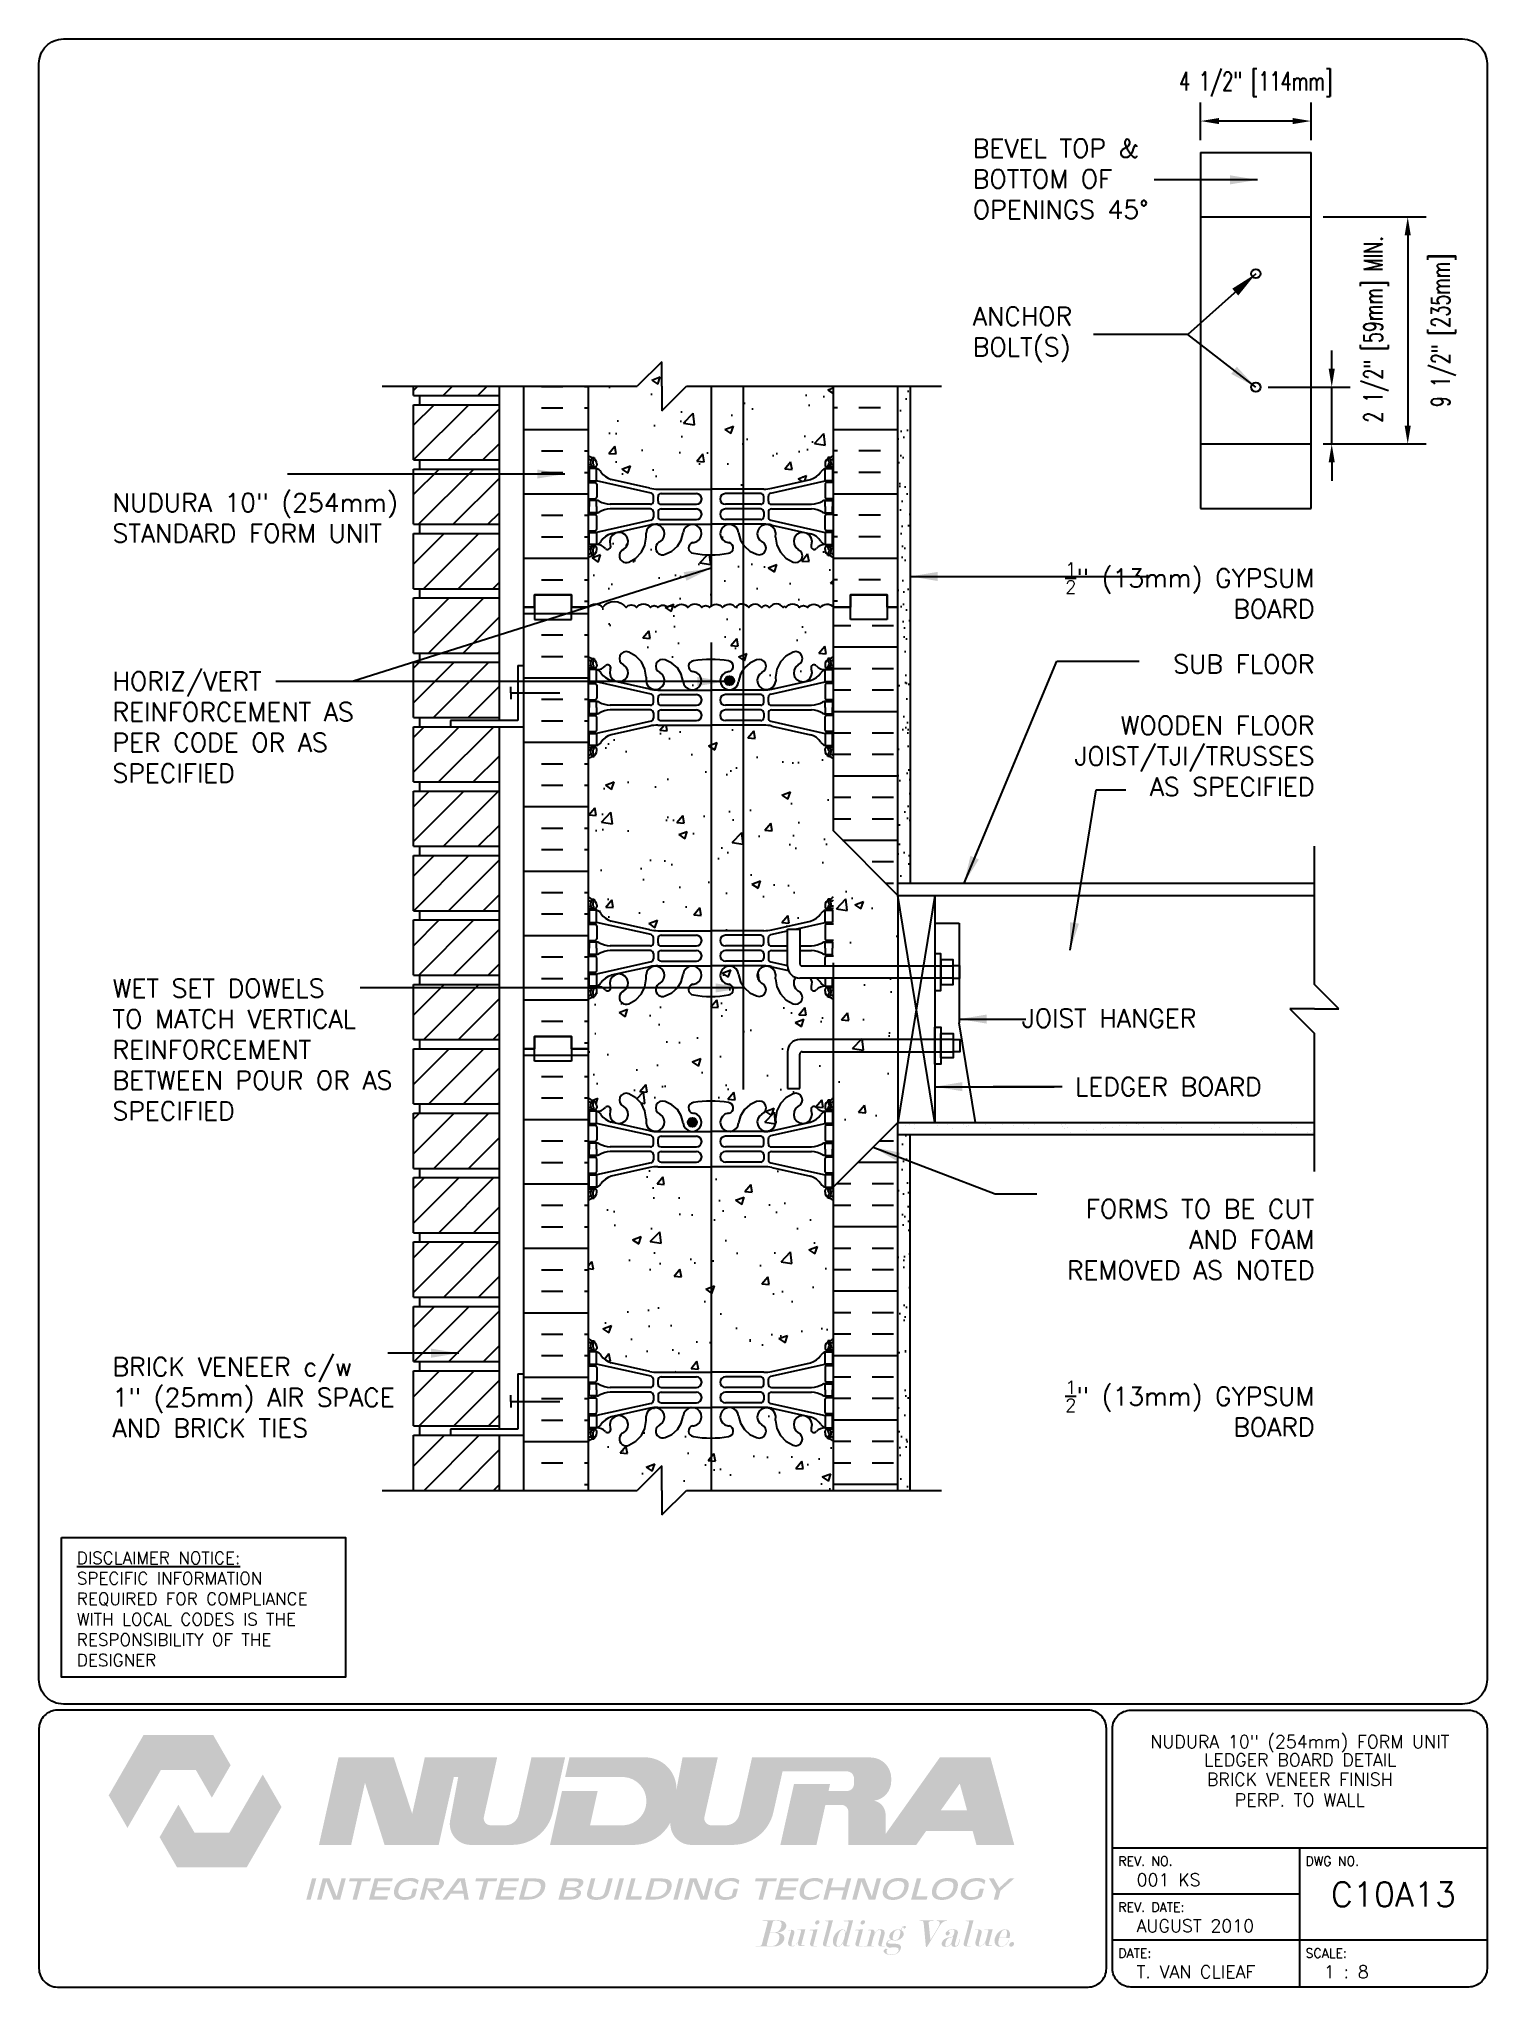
# Paper-space layout 'C10A13' of a CAD drawing. Header units: inches. Extents: x 0.42 to 7.8, y 0.49 to 10.41.
# The model-space entities are those that its viewports show. They can reach past a viewport. Long polylines and large blocks are cut down to what shows.
import ezdxf
from ezdxf.enums import TextEntityAlignment as Align

# ---------------------------------------------------------------- set-up
doc = ezdxf.new("R2010")
doc.units = ezdxf.units.IN
doc.header["$LTSCALE"] = 0.5
doc.header["$MEASUREMENT"] = 0
doc.linetypes.add('DASHED2', pattern=[0.375, 0.25, -0.125])
doc.linetypes.add('HIDDEN2', pattern=[0.1875, 0.125, -0.0625])
for name, color, linetype in [('HATCH', 12, 'Continuous'), ('LINE15', 9, 'Continuous'), ('LINE18', 9, 'Continuous'), ('line25', 2, 'Continuous'), ('LINE3', 3, 'Continuous'), ('LINE50', 5, 'Continuous'), ('LINE9', 9, 'Continuous'), ('LOGO', 7, 'Continuous'), ('TBK_LINE65', 3, 'Continuous'), ('TBK_TEXT', 4, 'Continuous'), ('TEXT', 4, 'Continuous'), ('Web_Edge', 9, 'Continuous')]:
    doc.layers.add(name, color=color, linetype=linetype)
doc.styles.add('DIM', font='romans.shx', dxfattribs={"width": 0.7})
doc.styles.add('ROMANS', font='romans.shx', dxfattribs={"height": 1.125})
doc.dimstyles.new('ext_12', dxfattribs={"dimscale": 12, "dimtxt": 0.09375, "dimasz": 0.09375, "dimexe": 0.09375, "dimexo": 0.0625, "dimgap": 0.0625, "dimtad": 1, "dimdec": 1, "dimzin": 3, "dimdsep": 46, "dimlunit": 4, "dimtxsty": 'DIM', "dimcen": 0.09, "dimdle": 0.09375, "dimclrt": 4, "dimadec": 0, "dimazin": 0, "dimtfac": 1, "dimtdec": 1, "dimtmove": 2, "dimatfit": 3, "dimfxl": 1, "dimfrac": 2, "dimtolj": 1, "dimtzin": 0, "dimarcsym": 0})
doc.dimstyles.new('ext_8', dxfattribs={"dimscale": 8, "dimtxt": 0.09375, "dimasz": 0.09375, "dimexe": 0.09375, "dimexo": 0.0625, "dimgap": 0.0625, "dimtad": 1, "dimdec": 1, "dimzin": 3, "dimdsep": 46, "dimlunit": 4, "dimtxsty": 'DIM', "dimcen": 0.09, "dimdle": 0.09375, "dimclrt": 4, "dimadec": 0, "dimazin": 0, "dimtfac": 1, "dimtdec": 1, "dimtmove": 2, "dimatfit": 3, "dimfxl": 1, "dimfrac": 2, "dimtolj": 1, "dimtzin": 0, "dimarcsym": 0})
pattern_1 = [(37.5, (123.1024, -15.0365), (-0.031497, 0.963412), [0, -0.76, 0, -0.85, 0, -0.8125]), (7.5, (123.1024, -15.0365), (0.884888, 1.411073), [0, -0.41, 0, -0.685, 0, -0.2625]), (327.5, (122.4874, -15.0365), (1.557071, 0.00283), [0, -0.25, 0, -0.9, 0, -1.175]), (317.5, (122.4874, -15.0365), (1.503063, 0.438838), [0, -0.125, 0, -0.59, 0, -0.675])]

psp = doc.layouts.new('C10A13')

# ---------------------------------------------------------------- texts
at = {"layer": 'TBK_TEXT', "color": 7, "style": 'ROMANS'}
for s, p in [('REV. NO.', (5.9215, 1.107)), ('DWG NO.', (6.876, 1.107)), ('REV. DATE:', (5.9215, 0.8726)), ('DATE: ', (5.9215, 0.6382)), ('SCALE:', (6.876, 0.6382))]:
    psp.add_text(s, height=0.04688, dxfattribs=at).set_placement(p)
at = {"layer": 'TEXT', "insert": (0.6134, 2.7065), "char_height": 0.0625, "width": 1.41371, "attachment_point": 1, "style": 'ROMANS'}
psp.add_mtext('{\\Fromans.shx|c1;\\LDISCLAIMER NOTICE:\\l\\PSPECIFIC INFORMATION REQUIRED FOR COMPLIANCE WITH LOCAL CODES IS THE RESPONSIBILITY OF THE DESIGNER}', dxfattribs=at)

msp = doc.modelspace()

# ---------------------------------------------------------------- texts
at = {"layer": 'TEXT', "style": 'ROMANS'}
for s, p in [(' JOIST HANGER', (150.079, 17.078)), (' LEDGER BOARD', (152.231, 14.292))]:
    msp.add_text(s, height=0.75, dxfattribs=at).set_placement(p, align=Align.MIDDLE_LEFT)
at = {"layer": 'TEXT', "char_height": 0.75, "style": 'ROMANS'}
for s, insert, width, attachment_point in [('BEVEL TOP & BOTTOM OF OPENINGS 45%%D', (148.584, 51.291), 11.05043, 4), ('ANCHOR \\PBOLT(S)', (148.584, 44.945), 11.05043, 4), ('NUDURA 10" (254mm)\\PSTANDARD FORM UNIT', (113.503, 37.472), 11.05043, 4), ('\\A1;{\\H0.7x;\\S1/2;\\H1.4286x;" }(13mm) GYPSUM BOARD', (162.512, 34.522), 11.05043, 6), ('SUB FLOOR\\P\\PWOODEN FLOOR JOIST/TJI/TRUSSES\\PAS SPECIFIED', (162.512, 29.018), 11.05043, 6), ('HORIZ/VERT REINFORCEMENT AS PER CODE OR AS SPECIFIED', (113.503, 28.945), 12.96959, 4), ('WET SET DOWELS \\PTO MATCH VERTICAL\\PREINFORCEMENT BETWEEN POUR OR AS SPECIFIED', (113.503, 15.804), 12.96959, 4), ('FORMS TO BE CUT AND FOAM REMOVED AS NOTED', (162.512, 8.063), 11.05043, 6), ('BRICK VENEER c/w\\P1" (25mm) AIR SPACE AND BRICK TIES', (113.503, 1.628), 12.96959, 4), ('\\A1;{\\H0.7x;\\S1/2;\\H1.4286x;"} (13mm) GYPSUM BOARD', (162.512, 1.173), 11.05043, 6)]:
    msp.add_mtext(s, dxfattribs=dict(at, insert=insert, width=width, attachment_point=attachment_point))

# ---------------------------------------------------------------- blocks, each defined once
blk = doc.blocks.new('TITLEBLOCK-Tag')
at = {"style": 'ROMANS'}
for tag, height, p in [('TITLE_LINE_1', 0.0625, (0.927, -0.1328)), ('TITLE_LINE_2', 0.0625, (0.9294, -0.2258)), ('CENTRE-LINE-3', 0.0625, (0.927, -0.3246)), ('TITLE_LINE_4', 0.0625, (0.927, -0.4299)), ('TITLE_LINE_5', 0.0625, (0.927, -0.526)), ('DWG', 0.125, (1.4043, -0.9102))]:
    blk.add_attdef(tag, text='', height=height, dxfattribs=at).set_placement(p, align=Align.MIDDLE_CENTER)
for tag, p in [('LATEST_REVISION', (0.0954, -0.8366)), ('REVISION_DATE', (0.0954, -1.071)), ('DRAWN_BY', (0.0954, -1.3053)), ('SCALE', (1.0499, -1.3053))]:
    blk.add_attdef(tag, text='', height=0.0469, dxfattribs=at).set_placement(p, align=Align.MIDDLE_LEFT)
blk = doc.blocks.new('*D1')
at = {"layer": 'Defpoints', "color": 0, "transparency": 16777216}
for p in [(160.125, 42.802), (163.22, 42.802), (162.375, 40.489)]:
    blk.add_point(p, dxfattribs=at)
at = {"layer": 'TEXT', "color": 0, "lineweight": -2, "transparency": 16777216}
for p, q in [((163.22, 43.552), (163.22, 44.302)), ((160.625, 42.802), (163.97, 42.802)), ((163.22, 40.489), (163.22, 42.802)), ((162.875, 40.489), (163.97, 40.489)), ((163.22, 39.739), (163.22, 38.989))]:
    blk.add_line(p, q, dxfattribs=at)
at = {"layer": 'TEXT', "color": 0, "transparency": 16777216}
for points in [[(163.095, 43.552), (163.345, 43.552), (163.22, 42.802)], [(163.095, 39.739), (163.345, 39.739), (163.22, 40.489)]]:
    blk.add_solid(points, dxfattribs=at)
at = {"layer": 'TEXT', "color": 4, "transparency": 16777216, "insert": (165.035, 45.16), "char_height": 0.75, "attachment_point": 5, "rotation": 90, "style": 'DIM'}
blk.add_mtext('\\A1;2 1/2" [59mm] MIN.', dxfattribs=at)
blk = doc.blocks.new('*D2')
at = {"layer": 'Defpoints', "color": 0, "transparency": 16777216}
for p in [(162.375, 49.739), (162.375, 40.489), (166.319, 40.489)]:
    blk.add_point(p, dxfattribs=at)
at = {"layer": 'TEXT', "color": 0, "lineweight": -2, "transparency": 16777216}
for p, q in [((162.875, 49.739), (167.069, 49.739)), ((166.319, 48.989), (166.319, 41.239)), ((162.875, 40.489), (167.069, 40.489))]:
    blk.add_line(p, q, dxfattribs=at)
at = {"layer": 'TEXT', "color": 0, "transparency": 16777216}
for points in [[(166.194, 48.989), (166.444, 48.989), (166.319, 49.739)], [(166.194, 41.239), (166.444, 41.239), (166.319, 40.489)]]:
    blk.add_solid(points, dxfattribs=at)
at = {"layer": 'TEXT', "color": 4, "transparency": 16777216, "insert": (167.782, 45.114), "char_height": 0.75, "attachment_point": 5, "rotation": 90, "style": 'DIM'}
blk.add_mtext('\\A1;9 1/2" [235mm]', dxfattribs=at)
blk = doc.blocks.new('*D3')
at = {"layer": 'Defpoints', "color": 0, "transparency": 16777216}
for p in [(157.875, 53.649), (157.875, 52.364), (162.375, 52.364)]:
    blk.add_point(p, dxfattribs=at)
at = {"layer": 'TEXT', "color": 0, "lineweight": -2, "transparency": 16777216}
for p, q in [((157.875, 52.864), (157.875, 54.399)), ((162.375, 52.864), (162.375, 54.399)), ((161.625, 53.649), (158.625, 53.649))]:
    blk.add_line(p, q, dxfattribs=at)
at = {"layer": 'TEXT', "color": 0, "transparency": 16777216}
for points in [[(158.625, 53.774), (158.625, 53.524), (157.875, 53.649)], [(161.625, 53.774), (161.625, 53.524), (162.375, 53.649)]]:
    blk.add_solid(points, dxfattribs=at)
at = {"layer": 'TEXT', "color": 4, "transparency": 16777216, "insert": (160.125, 55.149), "char_height": 0.75, "attachment_point": 5, "style": 'DIM'}
blk.add_mtext('\\A1;4 1/2" [114mm]', dxfattribs=at)

# ---------------------------------------------------------------- dimensions: what is measured, and where the dimension line sits
at = {"layer": 'TEXT'}
dim = msp.add_linear_dim(base=(157.875, 53.649), p1=(162.375, 52.364), p2=(157.875, 52.364), dimstyle='ext_8', dxfattribs=at)
dim.commit()
dim.dimension.update_dxf_attribs({"geometry": '*D3', "text_midpoint": (160.125, 55.149), "dimtype": 160})
dim = msp.add_linear_dim(base=(166.319144649, 40.489389629), p1=(162.375384853, 49.739389629), p2=(162.375384853, 40.489389629), angle=90, dimstyle='ext_8', dxfattribs=at)
dim.commit()
dim.dimension.update_dxf_attribs({"geometry": '*D2', "text_midpoint": (167.782305445, 45.114389629), "dimtype": 160})
dim = msp.add_linear_dim(base=(163.22, 42.802), p1=(162.375, 40.489), p2=(160.125, 42.802), angle=90, text='<> MIN.', dimstyle='ext_8', dxfattribs=at)
dim.commit()
dim.dimension.update_dxf_attribs({"geometry": '*D1', "text_midpoint": (165.035, 45.16), "dimtype": 160})

# ---------------------------------------------------------------- hatches: boundary and pattern name
at = {"layer": 'HATCH'}
h = msp.add_hatch(dxfattribs=at)
h.set_pattern_fill('AR-CONC', color=256, scale=0.5)
h.paths.add_polyline_path([(137.921, 42.838), (136.904, 42.838), (135.904, 41.838), (135.904, 42.838), (135.904, 43.838), (134.904, 42.838), (132.904, 42.838), (132.904, 40.031, 0.088416), (133.05, 39.933), (133.14, 39.933), (133.14, 39.892, -0.249069), (133.25, 39.684), (133.25, 39.617, -0.414214), (133.187, 39.554), (133.14, 39.554), (133.14, 39.484), (133.245, 39.484, -0.168672), (133.431, 39.335, 0.17445), (133.838, 39.039), (135.419, 38.686, 0.054974), (135.746, 38.65), (137.921, 38.65)])
h.paths.add_polyline_path([(139.223, 42.838), (137.921, 42.838), (137.921, 38.65), (139.223, 38.65)])
h.paths.add_polyline_path([(142.904, 42.838), (139.223, 42.838), (139.223, 38.65), (140.062, 38.65, 0.054974), (140.389, 38.686), (141.969, 39.039, 0.17445), (142.377, 39.335, -0.168672), (142.563, 39.484), (142.668, 39.484), (142.668, 39.554), (142.62, 39.554, -0.414214), (142.558, 39.617), (142.558, 39.684, -0.249069), (142.668, 39.892), (142.668, 39.933), (142.758, 39.933, 0.08841), (142.904, 40.031)])
h.paths.add_polyline_path([(142.904, 35.838, 0.08841), (142.758, 35.936), (142.668, 35.936), (142.668, 35.977, -0.249069), (142.558, 36.184), (142.558, 36.252, -0.414214), (142.62, 36.314), (142.668, 36.314), (142.668, 36.384), (142.563, 36.384, 0.231736), (142.205, 36.233, -0.8344), (141.994, 36.359), (142.005, 36.38, 2.155404), (141.467, 36.186, -1), (141.253, 35.675, -0.311223), (140.544, 36.691), (140.545, 36.856, 1.661382), (139.984, 36.503, -1), (139.77, 35.992, -0.166475), (139.223, 36.379), (139.223, 33.957, -0.210254), (139.446, 33.819, -0.520567), (139.971, 33.819, -0.520567), (140.289, 33.819, -0.520567), (140.855, 33.819, -0.056985), (140.904, 33.874, -0.056985), (140.953, 33.819, -0.520567), (141.518, 33.819, -0.520567), (141.837, 33.819, -0.520567), (142.361, 33.819, -0.486155), (142.904, 33.838)])
h.paths.add_polyline_path([(139.223, 36.379, -0.13378), (139.031, 36.887, 1.604516), (138.473, 36.512, 0.055617), (138.652, 36.466, -0.843243), (138.618, 36.034, -0.046405), (137.921, 35.969), (137.921, 33.89, -0.425924), (138.377, 33.819, -0.520567), (138.912, 33.824, -0.2797), (139.223, 33.957)])
h.paths.add_polyline_path([(137.921, 35.969, -0.048684), (137.19, 36.034, -0.843243), (137.156, 36.466, 0.055617), (137.335, 36.512, 1.604516), (136.776, 36.887, -0.307094), (136.038, 35.992, -1), (135.824, 36.503, 1.661382), (135.263, 36.856), (135.263, 36.71, -0.316114), (134.554, 35.675, -1), (134.341, 36.186, 2.155404), (133.802, 36.38), (133.814, 36.359, -0.834375), (133.602, 36.233, 0.23174), (133.245, 36.384), (133.14, 36.384), (133.14, 36.314), (133.187, 36.314, -0.414214), (133.25, 36.252), (133.25, 36.184, -0.249069), (133.14, 35.977), (133.14, 35.936), (133.05, 35.936, 0.088416), (132.904, 35.838), (132.904, 33.838), (132.904, 33.816, -0.524125), (133.485, 33.819, -0.520567), (134.443, 33.819, -0.520567), (134.874, 33.819, -0.520567), (135.44, 33.819, -0.520567), (135.745, 33.819, -0.520567), (136.136, 33.819, -0.520567), (136.434, 33.819, -0.520567), (136.969, 33.819, -0.520567), (137.534, 33.819, -0.520567), (137.853, 33.819, -0.077467), (137.921, 33.89)])
h.paths.add_polyline_path([(139.223, 33.957, 0.2797), (138.912, 33.824, 0.520567), (138.377, 33.819, 0.425924), (137.921, 33.89, 0.077467), (137.853, 33.819, 0.520567), (137.534, 33.819, 0.520567), (136.969, 33.819, 0.520567), (136.434, 33.819, 0.520567), (136.136, 33.819, 0.520567), (135.745, 33.819, 0.520567), (135.44, 33.819, 0.520567), (134.874, 33.819, 0.520567), (134.443, 33.819, 0.520567), (133.485, 33.819, 0.524125), (132.904, 33.816), (132.904, 31.838, 0.088416), (133.05, 31.741), (133.14, 31.741), (133.14, 31.699, -0.249069), (133.25, 31.492), (133.25, 31.425, -0.414214), (133.187, 31.362), (133.14, 31.362), (133.14, 31.292), (133.245, 31.292, 0.231736), (133.602, 31.443, -0.8344), (133.814, 31.318), (133.802, 31.296, 2.155404), (134.341, 31.491, -1), (134.554, 32.002, -0.311223), (135.263, 30.986), (135.263, 30.821, 1.661382), (135.824, 31.174, -1), (136.038, 31.685, -0.307094), (136.776, 30.789, 1.604516), (137.335, 31.165, 0.055617), (137.156, 31.211, -0.843243), (137.19, 31.643, -0.047544), (137.904, 31.708, -0.047544), (138.618, 31.643, -0.843243), (138.652, 31.211, 0.055617), (138.473, 31.165, 1.604516), (139.031, 30.789, -0.13378), (139.223, 31.298)])
h.paths.add_polyline_path([(138.847, 30.84, -1), (138.472, 30.84, -1)], flags=16)
h.paths.add_polyline_path([(142.904, 33.838, 0.486155), (142.361, 33.819, 0.520567), (141.837, 33.819, 0.520567), (141.518, 33.819, 0.520567), (140.953, 33.819, 0.056985), (140.904, 33.874, 0.056985), (140.855, 33.819, 0.520567), (140.289, 33.819, 0.520567), (139.971, 33.819, 0.520567), (139.446, 33.819, 0.210254), (139.223, 33.957), (139.223, 31.298, -0.166475), (139.77, 31.685, -1), (139.984, 31.174, 1.661382), (140.545, 30.821), (140.544, 30.966, -0.316114), (141.253, 32.002, -1), (141.467, 31.491, 2.155404), (142.005, 31.296), (141.994, 31.318, -0.834375), (142.205, 31.443, 0.23174), (142.563, 31.292), (142.668, 31.292), (142.668, 31.362), (142.62, 31.362, -0.414214), (142.558, 31.425), (142.558, 31.492, -0.249069), (142.668, 31.699), (142.668, 31.741), (142.758, 31.741, 0.08841), (142.904, 31.838)])
h.paths.add_polyline_path([(137.921, 29.027), (137.904, 29.027), (135.746, 29.027, 0.054974), (135.419, 28.991), (133.838, 28.638, 0.17445), (133.431, 28.342, -0.168672), (133.245, 28.192), (133.14, 28.192), (133.14, 28.122), (133.187, 28.122, -0.414214), (133.25, 28.06), (133.25, 27.992, -0.249069), (133.14, 27.785), (133.14, 27.743), (133.05, 27.743, 0.088416), (132.904, 27.646), (132.904, 22.031, 0.088416), (133.05, 21.933), (133.14, 21.933), (133.14, 21.892, -0.249069), (133.25, 21.684), (133.25, 21.617, -0.414214), (133.187, 21.554), (133.14, 21.554), (133.14, 21.484), (133.245, 21.484, -0.168672), (133.431, 21.335, 0.17445), (133.838, 21.039), (135.419, 20.686, 0.054974), (135.746, 20.65), (137.921, 20.65)])
h.paths.add_polyline_path([(139.223, 29.027), (137.921, 29.027), (137.921, 20.65), (139.223, 20.65)])
h.paths.add_polyline_path([(142.904, 24.713), (142.904, 27.646, 0.08841), (142.758, 27.743), (142.668, 27.743), (142.668, 27.785, -0.249069), (142.558, 27.992), (142.558, 28.06, -0.414214), (142.62, 28.122), (142.668, 28.122), (142.668, 28.192), (142.563, 28.192, -0.168672), (142.377, 28.342, 0.17445), (141.969, 28.638), (140.389, 28.991, 0.054974), (140.062, 29.027), (139.223, 29.027), (139.223, 20.65), (140.062, 20.65, 0.054974), (140.389, 20.686), (141.969, 21.039, 0.17445), (142.377, 21.335, -0.168672), (142.563, 21.484), (142.668, 21.484), (142.668, 21.554), (142.62, 21.554, -0.414214), (142.558, 21.617), (142.558, 21.684, -0.249069), (142.668, 21.892), (142.668, 21.933), (142.758, 21.933, 0.08841), (142.904, 22.031)])
h.paths.add_polyline_path([(141.029, 15.713, -0.414214), (141.529, 16.213), (142.904, 16.213), (142.904, 17.838, 0.08841), (142.758, 17.936), (142.668, 17.936), (142.668, 17.977, -0.249069), (142.558, 18.184), (142.558, 18.252, -0.414214), (142.62, 18.314), (142.668, 18.314), (142.668, 18.384), (142.563, 18.384, 0.231736), (142.205, 18.233, -0.8344), (141.994, 18.359), (142.005, 18.38, 0.235665), (141.969, 18.713), (141.529, 18.713, -0.086721), (141.359, 18.743, 0.457284), (141.467, 18.186, -1), (141.253, 17.675, -0.311223), (140.544, 18.691), (140.545, 18.856, 1.661382), (139.984, 18.503, -1), (139.77, 17.992, -0.166475), (139.223, 18.379), (139.223, 19.219), (137.921, 19.219), (137.921, 13.708, -0.046405), (138.618, 13.643, -0.843243), (138.652, 13.211, 0.055617), (138.473, 13.165, 1.604516), (139.031, 12.789, -0.307094), (139.77, 13.685, -1), (139.984, 13.174, 1.661382), (140.545, 12.821), (140.544, 12.966, -0.316114), (141.253, 14.002, -1), (141.467, 13.491, 2.155404), (142.005, 13.296), (141.994, 13.318, -0.834375), (142.205, 13.443, 0.23174), (142.563, 13.292), (142.668, 13.292), (142.668, 13.362), (142.62, 13.362, -0.414214), (142.558, 13.425), (142.558, 13.492, -0.249069), (142.668, 13.699), (142.668, 13.741), (142.758, 13.741, 0.08841), (142.904, 13.838), (142.904, 15.713), (141.629, 15.713, 0.414214), (141.529, 15.613), (141.529, 14.213), (141.029, 14.213)])
h.paths.add_polyline_path([(142.904, 9.646, 0.08841), (142.758, 9.743), (142.668, 9.743), (142.668, 9.785, -0.249069), (142.558, 9.992), (142.558, 10.06, -0.414214), (142.62, 10.122), (142.668, 10.122), (142.668, 10.192), (142.563, 10.192, -0.168672), (142.377, 10.342, 0.17445), (141.969, 10.638), (140.389, 10.991, 0.054974), (140.062, 11.027), (137.921, 11.027), (137.921, 2.65), (140.062, 2.65, 0.054974), (140.389, 2.686), (141.969, 3.039, 0.17445), (142.377, 3.335, -0.168672), (142.563, 3.484), (142.668, 3.484), (142.668, 3.554), (142.62, 3.554, -0.414214), (142.558, 3.617), (142.558, 3.684, -0.249069), (142.668, 3.892), (142.668, 3.933), (142.758, 3.933, 0.08841), (142.904, 4.031)])
h.paths.add_polyline_path([(137.921, 11.027), (137.904, 11.027), (135.746, 11.027, 0.054974), (135.419, 10.991), (133.838, 10.638, 0.17445), (133.431, 10.342, -0.168672), (133.245, 10.192), (133.14, 10.192), (133.14, 10.122), (133.187, 10.122, -0.414214), (133.25, 10.06), (133.25, 9.992, -0.249069), (133.14, 9.785), (133.14, 9.743), (133.05, 9.743, 0.088416), (132.904, 9.646), (132.904, 4.031, 0.088416), (133.05, 3.933), (133.14, 3.933), (133.14, 3.892, -0.249069), (133.25, 3.684), (133.25, 3.617, -0.414214), (133.187, 3.554), (133.14, 3.554), (133.14, 3.484), (133.245, 3.484, -0.168672), (133.431, 3.335, 0.17445), (133.838, 3.039), (135.419, 2.686, 0.054974), (135.746, 2.65), (137.921, 2.65)])
h.paths.add_polyline_path([(142.904, -0.162, 0.08841), (142.758, -0.064), (142.668, -0.064), (142.668, -0.023, -0.249069), (142.558, 0.184), (142.558, 0.252, -0.414214), (142.62, 0.314), (142.668, 0.314), (142.668, 0.384), (142.563, 0.384, 0.231736), (142.205, 0.233, -0.8344), (141.994, 0.359), (142.005, 0.38, 2.155404), (141.467, 0.186, -1), (141.253, -0.325, -0.311223), (140.544, 0.691), (140.545, 0.856, 1.661382), (139.984, 0.503, -1), (139.77, -0.008, -0.307094), (139.031, 0.887, 1.604516), (138.473, 0.512, 0.055617), (138.652, 0.466, -0.843243), (138.618, 0.034, -0.046405), (137.921, -0.031), (137.921, -2.162), (142.904, -2.162)])
h.paths.add_polyline_path([(137.921, -0.031, -0.048684), (137.19, 0.034, -0.843243), (137.156, 0.466, 0.055617), (137.335, 0.512, 1.604516), (136.776, 0.887, -0.307094), (136.038, -0.008, -1), (135.824, 0.503, 1.661382), (135.263, 0.856), (135.263, 0.71, -0.316114), (134.554, -0.325, -1), (134.341, 0.186, 2.155404), (133.802, 0.38), (133.814, 0.359, -0.834375), (133.602, 0.233, 0.23174), (133.245, 0.384), (133.14, 0.384), (133.14, 0.314), (133.187, 0.314, -0.414214), (133.25, 0.252), (133.25, 0.184, -0.249069), (133.14, -0.023), (133.14, -0.064), (133.05, -0.064, 0.088416), (132.904, -0.162), (132.904, -2.162), (134.904, -2.162), (135.904, -1.162), (135.904, -2.162), (135.904, -3.162), (136.904, -2.162), (137.921, -2.162)])
h = msp.add_hatch(dxfattribs=at)
h.set_pattern_fill('ANSI31', color=256, scale=8, style=0)
h.set_pattern_definition([(45, (28.4787, -15.0365), (-0.707107, 0.707107), [])])
h.paths.add_polyline_path([(129.279, 0.088), (125.779, 0.088), (125.779, -2.162), (129.279, -2.162)])
h.paths.add_polyline_path([(129.279, 2.713), (125.779, 2.713), (125.779, 0.463), (129.279, 0.463)])
h.paths.add_polyline_path([(129.279, 5.338), (125.779, 5.338), (125.779, 3.088), (129.279, 3.088)])
h.paths.add_polyline_path([(129.279, 7.963), (125.779, 7.963), (125.779, 5.713), (129.279, 5.713)])
h.paths.add_polyline_path([(129.279, 10.588), (125.779, 10.588), (125.779, 8.338), (129.279, 8.338)])
h.paths.add_polyline_path([(129.279, 13.213), (125.779, 13.213), (125.779, 10.963), (129.279, 10.963)])
h.paths.add_polyline_path([(129.279, 15.838), (125.779, 15.838), (125.779, 13.588), (129.279, 13.588)])
h.paths.add_polyline_path([(129.279, 18.463), (125.779, 18.463), (125.779, 16.213), (129.279, 16.213)])
h.paths.add_polyline_path([(129.279, 21.088), (125.779, 21.088), (125.779, 18.838), (129.279, 18.838)])
h.paths.add_polyline_path([(129.279, 23.713), (125.779, 23.713), (125.779, 21.463), (129.279, 21.463)])
h.paths.add_polyline_path([(129.279, 26.307), (125.779, 26.307), (125.779, 24.088), (129.279, 24.088)])
h.paths.add_polyline_path([(129.279, 28.963), (125.779, 28.963), (125.779, 26.713), (129.279, 26.713)])
h.paths.add_polyline_path([(129.279, 30.692), (125.779, 30.692), (125.779, 29.338), (129.279, 29.338)])
h.paths.add_polyline_path([(129.279, 31.588), (125.779, 31.588), (125.779, 30.692), (129.279, 30.692)])
h.paths.add_polyline_path([(129.279, 34.213), (125.779, 34.213), (125.779, 31.963), (129.279, 31.963)])
h.paths.add_polyline_path([(129.279, 36.838), (125.779, 36.838), (125.779, 34.588), (129.279, 34.588)])
h.paths.add_polyline_path([(129.279, 39.463), (125.779, 39.463), (125.779, 37.213), (129.279, 37.213)])
h.paths.add_polyline_path([(129.279, 42.088), (125.779, 42.088), (125.779, 39.838), (129.279, 39.838)])
h.paths.add_polyline_path([(129.279, 42.838), (125.779, 42.838), (125.779, 42.463), (129.279, 42.463)])
h = msp.add_hatch(dxfattribs=at)
h.set_pattern_fill('INSUL', color=256, scale=7, style=0)
h.set_pattern_definition([(0, (-2793.2578, -363.1712), (0, 2.625), []), (0, (-2793.2578, -362.2962), (0, 2.625), [0.875, -0.875]), (0, (-2793.2578, -361.4212), (0, 2.625), [0.875, -0.875])])
h.paths.add_polyline_path([(132.904, 42.838), (130.279, 42.838), (130.279, 33.838), (130.716, 33.838), (130.716, 34.338), (132.216, 34.338), (132.216, 33.838), (132.904, 33.838)])
h = msp.add_hatch(dxfattribs=at)
h.set_pattern_fill('INSUL', color=256, scale=7, style=0)
h.set_pattern_definition([(180, (3069.0654, -363.1712), (0, 2.625), []), (180, (3069.0654, -362.2962), (0, 2.625), [0.875, -0.875]), (180, (3069.0654, -361.4212), (0, 2.625), [0.875, -0.875])])
h.paths.add_polyline_path([(145.529, 42.838), (142.904, 42.838), (142.904, 33.838), (143.591, 33.838), (143.591, 34.338), (145.091, 34.338), (145.091, 33.838), (145.529, 33.838)])
h = msp.add_hatch(dxfattribs=at)
h.set_pattern_fill('AR-SAND', color=256, scale=0.5, style=0)
h.set_pattern_definition(pattern_1)
h.paths.add_polyline_path([(146.029, 42.838), (145.529, 42.838), (145.529, 22.588), (146.029, 22.588)])
h = msp.add_hatch(dxfattribs=at)
h.set_pattern_fill('INSUL', color=256, scale=7, style=0)
h.set_pattern_definition([(0, (-2793.2578, -381.1712), (0, 2.625), []), (0, (-2793.2578, -380.2962), (0, 2.625), [0.875, -0.875]), (0, (-2793.2578, -379.4212), (0, 2.625), [0.875, -0.875])])
h.paths.add_polyline_path([(130.279, 15.838), (130.716, 15.838), (130.716, 16.338), (132.216, 16.338), (132.216, 15.838), (132.904, 15.838), (132.904, 33.838), (132.216, 33.838), (132.216, 34.338), (130.716, 34.338), (130.716, 33.838), (130.279, 33.838)])
h = msp.add_hatch(dxfattribs=at)
h.set_pattern_fill('INSUL', color=256, scale=7, style=0)
h.set_pattern_definition([(0, (32.4787, -15.0365), (0, 2.625), []), (0, (32.4787, -14.1615), (0, 2.625), [0.875, -0.875]), (0, (32.4787, -13.2865), (0, 2.625), [0.875, -0.875])])
h.paths.add_polyline_path([(142.904, 24.713), (145.529, 22.088), (145.529, 33.838), (145.091, 33.838), (145.091, 33.338), (143.591, 33.338), (143.591, 33.838), (142.904, 33.838)])
h.paths.add_polyline_path([(145.529, 12.838), (142.904, 10.213), (142.904, -2.162), (145.529, -2.162)])
h = msp.add_hatch(dxfattribs=at)
h.set_pattern_fill('AR-CONC', color=256, scale=0.5, style=0)
h.set_pattern_definition([(50, (9.4798, -137.801), (3.5863, -0.31376), [0.375, -4.125]), (355, (9.4798, -137.801), (-0.693757, 3.76096), [0.3, -3.3]), (100.4514, (9.7786, -137.827), (2.892547, 3.4472), [0.3187, -3.50571]), (46.1842, (9.4798, -136.801), (5.336205, -0.827595), [0.5625, -6.1875]), (96.6356, (9.9244, -136.87), (4.67331, 4.87059), [0.47805, -5.25856]), (351.1842, (9.48, -136.801), (4.67331, 4.8706), [0.45, -4.95]), (21, (9.9798, -137.051), (2.984535, -2.013094), [0.375, -4.125]), (326, (9.9798, -137.051), (1.216577, 3.62575), [0.3, -3.3]), (71.4514, (10.2285, -137.2187), (4.201113, 1.61265), [0.3187, -3.50571]), (37.5, (9.4798, -137.8009), (0.060799, 1.664469), [0, -3.26, 0, -3.35, 0, -3.3125]), (7.5, (9.4798, -137.8009), (1.315348, 1.972059), [0, -1.91, 0, -3.185, 0, -1.2625]), (327.5, (8.3648, -137.8009), (2.669112, -0.112774), [0, -1.25, 0, -3.9, 0, -5.175]), (317.5, (7.8648, -137.801), (2.91593, 0.500525), [0, -1.625, 0, -2.59, 0, -3.675])])
h.paths.add_polyline_path([(145.529, 19.526), (142.904, 19.526), (142.904, 15.401), (145.529, 15.401)])
h.paths.add_polyline_path([(145.529, 13.963), (145.529, 14.901), (142.904, 14.901), (142.904, 11.338)])
h.paths.add_polyline_path([(142.904, 23.588), (142.904, 20.026), (145.529, 20.026), (145.529, 20.963)])
h = msp.add_hatch(dxfattribs=at)
h.set_pattern_fill('AR-CONC', color=256, scale=0.5)
h.paths.add_polyline_path([(137.921, 17.969, -0.001137), (137.904, 17.969, -0.047544), (137.19, 18.034, -0.843243), (137.156, 18.466, 0.055617), (137.335, 18.512, 1.661382), (136.774, 18.864, -0.30095), (136.038, 17.992, -1), (135.824, 18.503, 1.661382), (135.263, 18.856), (135.263, 18.691, -0.311223), (134.554, 17.675, -1), (134.341, 18.186, 2.155404), (133.802, 18.38), (133.814, 18.359, -0.834375), (133.602, 18.233, 0.23174), (133.245, 18.384), (133.14, 18.384), (133.14, 18.314), (133.187, 18.314, -0.414214), (133.25, 18.252), (133.25, 18.184, -0.249069), (133.14, 17.977), (133.14, 17.936), (133.05, 17.936, 0.088416), (132.904, 17.838), (132.904, 15.838), (132.904, 13.838, 0.088416), (133.05, 13.741), (133.14, 13.741), (133.14, 13.699, -0.249069), (133.25, 13.492), (133.25, 13.425, -0.414214), (133.187, 13.362), (133.14, 13.362), (133.14, 13.292), (133.245, 13.292, 0.231736), (133.602, 13.443, -0.8344), (133.814, 13.318), (133.802, 13.296, 2.155404), (134.341, 13.491, -1), (134.554, 14.002, -0.311223), (135.263, 12.986), (135.263, 12.821, 1.661382), (135.824, 13.174, -1), (136.038, 13.685, -0.30095), (136.774, 12.812, 1.661382), (137.335, 13.165, 0.055617), (137.156, 13.211, -0.843243), (137.19, 13.643, -0.047544), (137.904, 13.708, -0.001137), (137.921, 13.708)])
h.paths.add_polyline_path([(137.335, 12.84, -1), (136.96, 12.84, -1)], flags=16)
h = msp.add_hatch(dxfattribs=at)
h.set_pattern_fill('INSUL', color=256, scale=7, style=0)
h.set_pattern_definition([(0, (-2793.2578, -399.1712), (0, 2.625), []), (0, (-2793.2578, -398.2962), (0, 2.625), [0.875, -0.875]), (0, (-2793.2578, -397.4212), (0, 2.625), [0.875, -0.875])])
h.paths.add_polyline_path([(130.279, -2.162), (130.716, -2.162), (130.716, -1.662), (132.216, -1.662), (132.216, -2.162), (132.904, -2.162), (132.904, 15.838), (132.216, 15.838), (132.216, 16.338), (130.716, 16.338), (130.716, 15.838), (130.279, 15.838)])
h = msp.add_hatch(dxfattribs=at)
h.set_pattern_fill('AR-SAND', color=256, scale=0.5, style=0)
h.set_pattern_definition(pattern_1)
h.paths.add_polyline_path([(146.029, 12.027), (145.935, 12.338), (145.529, 12.338), (145.529, -2.162), (146.029, -2.162)])
at = {"layer": 'LINE3'}
for points in [[(138.472, 30.84, 1), (138.847, 30.84, 1)], [(136.96, 12.84, 1), (137.335, 12.84, 1)]]:
    msp.add_hatch(color=256, dxfattribs=at).paths.add_polyline_path(points)

# ---------------------------------------------------------------- linework, layer by layer
at = {"layer": 'HATCH'}
for p, q in [((147.029, 22.088), (145.529, 12.838)), ((147.029, 12.838), (145.529, 22.088)), ((145.988, 12.732), (145.988, 12.732)), ((146.214, 12.759), (146.214, 12.759)), ((147.147, 12.71), (147.147, 12.71)), ((147.545, 12.735), (147.545, 12.735)), ((148.214, 12.742), (148.214, 12.742)), ((149.103, 12.738), (149.103, 12.738)), ((149.777, 12.752), (149.777, 12.752)), ((150.66, 12.741), (150.66, 12.741)), ((151.086, 12.769), (151.086, 12.769)), ((152.217, 12.744), (152.217, 12.744)), ((152.365, 12.763), (152.365, 12.763)), ((153.715, 12.811), (153.715, 12.811)), ((153.774, 12.746), (153.774, 12.746)), ((154.843, 12.724), (154.843, 12.724)), ((155.024, 12.828), (155.024, 12.828)), ((155.25, 12.778), (155.25, 12.778)), ((155.331, 12.749), (155.331, 12.749)), ((156.303, 12.822), (156.303, 12.822)), ((156.888, 12.752), (156.888, 12.752)), ((158.445, 12.755), (158.445, 12.755)), ((160.002, 12.758), (160.002, 12.758)), ((161.559, 12.76), (161.559, 12.76)), ((145.839, 12.693), (145.839, 12.693)), ((146.199, 12.598), (146.199, 12.598)), ((147.756, 12.601), (147.756, 12.601)), ((148.307, 12.658), (148.307, 12.658)), ((148.426, 12.703), (148.426, 12.703)), ((149.313, 12.604), (149.313, 12.604)), ((150.245, 12.698), (150.245, 12.698)), ((150.87, 12.606), (150.87, 12.606)), ((152.151, 12.37), (152.151, 12.37)), ((152.245, 12.681), (152.245, 12.681)), ((152.338, 12.596), (152.338, 12.596)), ((152.428, 12.609), (152.428, 12.609)), ((152.558, 12.423), (152.558, 12.423)), ((153.237, 12.513), (153.237, 12.513)), ((153.497, 12.547), (153.497, 12.547)), ((153.904, 12.601), (153.904, 12.601)), ((153.985, 12.612), (153.985, 12.612)), ((154.276, 12.637), (154.276, 12.637)), ((154.583, 12.69), (154.583, 12.69)), ((155.542, 12.615), (155.542, 12.615)), ((155.7, 12.359), (155.7, 12.359)), ((156.276, 12.619), (156.276, 12.619)), ((156.369, 12.535), (156.369, 12.535)), ((157.009, 12.376), (157.009, 12.376)), ((157.099, 12.618), (157.099, 12.618)), ((158.288, 12.37), (158.288, 12.37)), ((158.307, 12.575), (158.307, 12.575)), ((158.656, 12.62), (158.656, 12.62)), ((159.638, 12.418), (159.638, 12.418)), ((160.213, 12.623), (160.213, 12.623)), ((160.307, 12.558), (160.307, 12.558)), ((160.399, 12.474), (160.399, 12.474)), ((160.947, 12.435), (160.947, 12.435)), ((161.77, 12.626), (161.77, 12.626)), ((161.773, 12.342), (161.773, 12.342)), ((162.034, 12.376), (162.034, 12.376)), ((162.226, 12.429), (162.226, 12.429)), ((162.338, 12.514), (162.338, 12.514)), ((162.44, 12.43), (162.44, 12.43))]:
    msp.add_line(p, q, dxfattribs=at)
for points in [[(132.906, 33.819, -0.520567), (133.485, 33.819, -0.520567), (134.443, 33.819, -0.520567), (134.874, 33.819, -0.520567), (135.44, 33.819, -0.520567), (135.745, 33.819, -0.520567), (136.136, 33.819, -0.520567), (136.434, 33.819, -0.520567), (136.969, 33.819, -0.520567), (137.534, 33.819, -0.520567), (137.853, 33.819, -0.520567), (138.377, 33.819, -0.520567), (138.912, 33.824)], [(140.904, 33.874, 0.056985), (140.855, 33.819, 0.520567), (140.289, 33.819, 0.520567), (139.971, 33.819, 0.520567), (139.446, 33.819, 0.520567), (138.912, 33.824)], [(140.904, 33.874, -0.056985), (140.953, 33.819, -0.520567), (141.518, 33.819, -0.520567), (141.837, 33.819, -0.520567), (142.361, 33.819, -0.486155), (142.904, 33.838)]]:
    msp.add_lwpolyline(points, format="xyb", dxfattribs=at)
at = {"layer": 'LINE15', "linetype": 'HIDDEN2'}
for points in [[(147.779, 18.713), (141.529, 18.713, -0.414214), (141.029, 19.213), (141.029, 20.713), (141.529, 20.713), (141.529, 19.313, 0.414214), (141.629, 19.213), (147.779, 19.213)], [(147.779, 16.213), (141.529, 16.213, 0.414214), (141.029, 15.713), (141.029, 14.213), (141.529, 14.213), (141.529, 15.613, -0.414214), (141.629, 15.713), (147.779, 15.713)]]:
    msp.add_lwpolyline(points, format="xyb", dxfattribs=at)
at = {"layer": 'LINE18'}
for points in [[(147.029, 18.213), (147.279, 18.213), (147.279, 19.713), (147.029, 19.713)], [(147.279, 18.463), (147.779, 18.463), (147.779, 19.463), (147.279, 19.463)], [(147.029, 16.713), (147.279, 16.713), (147.279, 15.213), (147.029, 15.213)], [(147.279, 16.463), (147.779, 16.463), (147.779, 15.463), (147.279, 15.463)]]:
    msp.add_lwpolyline(points, close=True, dxfattribs=at)
for points in [[(147.779, 18.713), (148.06, 18.713), (148.06, 19.213), (147.779, 19.213)], [(147.779, 16.213), (148.06, 16.213), (148.06, 15.713), (147.779, 15.713)]]:
    msp.add_lwpolyline(points, dxfattribs=at)
at = {"layer": 'line25'}
for p, q in [((125.779, 42.463), (125.779, 42.838)), ((125.779, 42.463), (129.279, 42.463)), ((125.779, 42.088), (129.279, 42.088)), ((125.779, 39.838), (125.779, 42.088)), ((126.029, 42.088), (126.029, 42.463)), ((126.029, 42.088), (126.029, 42.463)), ((129.279, 29.213), (129.279, 42.838)), ((132.904, 42.838), (132.904, 33.838)), ((142.904, 33.838), (142.904, 42.838)), ((125.779, 39.838), (129.279, 39.838)), ((126.029, 39.463), (126.029, 39.838)), ((125.779, 39.463), (129.279, 39.463)), ((125.779, 37.213), (125.779, 39.463)), ((125.779, 37.213), (129.279, 37.213)), ((125.779, 36.838), (129.279, 36.838)), ((125.779, 34.588), (125.779, 36.838)), ((126.029, 36.838), (126.029, 37.213)), ((125.779, 34.588), (129.279, 34.588)), ((125.779, 31.963), (125.779, 34.213)), ((125.779, 34.213), (129.279, 34.213)), ((126.029, 34.213), (126.029, 34.588)), ((132.904, 33.838), (132.904, 15.838)), ((142.904, 24.713), (142.904, 33.838)), ((125.779, 31.963), (129.279, 31.963)), ((126.029, 31.588), (126.029, 31.963)), ((125.779, 29.338), (125.779, 31.588)), ((125.779, 31.588), (129.279, 31.588)), ((125.779, 29.338), (129.279, 29.338)), ((125.779, 26.713), (125.779, 28.963)), ((125.779, 28.963), (129.279, 28.963)), ((126.029, 28.963), (126.029, 29.338)), ((129.279, 0.338), (129.279, 28.963)), ((125.779, 26.713), (129.279, 26.713)), ((125.779, 24.088), (125.779, 26.338)), ((125.779, 26.338), (129.279, 26.338)), ((126.029, 26.338), (126.029, 26.713)), ((145.529, 22.088), (142.904, 24.713)), ((125.779, 24.088), (129.279, 24.088)), ((126.029, 23.713), (126.029, 24.088)), ((126.029, 23.713), (126.029, 24.088)), ((125.779, 21.463), (125.779, 23.713)), ((125.779, 23.713), (129.279, 23.713)), ((125.779, 21.463), (129.279, 21.463)), ((126.029, 21.088), (126.029, 21.463)), ((145.529, 22.088), (162.512, 22.088)), ((145.529, 22.088), (145.529, 12.838)), ((147.029, 22.088), (147.029, 12.838)), ((125.779, 18.838), (125.779, 21.088)), ((125.779, 21.088), (129.279, 21.088)), ((125.779, 18.838), (129.279, 18.838)), ((125.779, 16.213), (125.779, 18.463)), ((125.779, 18.463), (129.279, 18.463)), ((126.029, 18.463), (126.029, 18.838)), ((125.779, 16.213), (129.279, 16.213)), ((126.029, 15.838), (126.029, 16.213)), ((125.779, 15.838), (129.279, 15.838)), ((125.779, 13.588), (125.779, 15.838)), ((132.904, 15.838), (132.904, -2.162)), ((125.779, 13.588), (129.279, 13.588)), ((126.029, 13.213), (126.029, 13.588)), ((125.779, 13.213), (129.279, 13.213)), ((125.779, 10.963), (125.779, 13.213)), ((145.529, 12.838), (142.904, 10.213)), ((145.529, 12.838), (162.512, 12.838)), ((142.904, -2.162), (142.904, 11.338)), ((125.779, 10.963), (129.279, 10.963)), ((125.779, 10.588), (129.279, 10.588)), ((125.779, 8.338), (125.779, 10.588)), ((126.029, 10.588), (126.029, 10.963)), ((125.779, 8.338), (129.279, 8.338)), ((125.779, 7.963), (129.279, 7.963)), ((125.779, 5.713), (125.779, 7.963)), ((126.029, 7.963), (126.029, 8.338)), ((126.029, 7.963), (126.029, 8.338)), ((125.779, 5.713), (129.279, 5.713)), ((126.029, 5.338), (126.029, 5.713)), ((125.779, 5.338), (129.279, 5.338)), ((125.779, 3.088), (125.779, 5.338)), ((125.779, 3.088), (129.279, 3.088)), ((125.779, 2.713), (129.279, 2.713)), ((125.779, 0.463), (125.779, 2.713)), ((126.029, 2.713), (126.029, 3.088)), ((125.779, 0.463), (129.279, 0.463)), ((125.779, 0.088), (129.279, 0.088)), ((125.779, -2.162), (125.779, 0.088)), ((126.029, 0.088), (126.029, 0.463)), ((129.279, -2.162), (129.279, 0.088)), ((125.779, -2.162), (129.279, -2.162))]:
    msp.add_line(p, q, dxfattribs=at)
at = {"layer": 'LINE3'}
for p, q in [((137.921, 42.838), (137.921, 33.89)), ((139.223, 42.838), (139.223, 14.181)), ((137.921, 32.39), (137.921, -2.162))]:
    msp.add_line(p, q, dxfattribs=at)
for centre in [(138.66, 30.84), (137.148, 12.84)]:
    msp.add_circle(centre, 0.188, dxfattribs=at)
at = {"layer": 'LINE50'}
for p, q in [((130.279, 33.838), (130.279, 42.838)), ((145.529, 33.838), (145.529, 42.838)), ((130.279, 15.838), (130.279, 33.838)), ((145.529, 22.088), (145.529, 33.838)), ((130.279, -2.162), (130.279, 15.838)), ((145.529, -2.162), (145.529, 12.838))]:
    msp.add_line(p, q, dxfattribs=at)
for points in [[(132.904, 33.838), (132.216, 33.838), (132.216, 34.338), (130.716, 34.338), (130.716, 33.838), (130.279, 33.838)], [(130.279, 33.838), (130.716, 33.838), (130.716, 34.338), (132.216, 34.338), (132.216, 33.838), (132.904, 33.838)], [(142.904, 33.838), (143.591, 33.838), (143.591, 34.338), (145.091, 34.338), (145.091, 33.838), (145.529, 33.838)], [(145.529, 33.838), (145.091, 33.838), (145.091, 34.338), (143.591, 34.338), (143.591, 33.838), (142.904, 33.838)], [(130.279, 15.838), (130.716, 15.838), (130.716, 16.338), (132.216, 16.338), (132.216, 15.838), (132.904, 15.838)], [(132.904, 15.838), (132.216, 15.838), (132.216, 16.338), (130.716, 16.338), (130.716, 15.838), (130.279, 15.838)]]:
    msp.add_lwpolyline(points, dxfattribs=at)
at = {"layer": 'LINE9'}
for p, q in [((157.875, 52.364), (157.875, 37.864)), ((157.875, 52.364), (162.375, 52.364)), ((162.375, 37.864), (162.375, 52.364)), ((157.875, 49.739), (162.375, 49.739)), ((135.904, 43.838), (134.904, 42.838)), ((135.904, 42.838), (135.904, 43.838)), ((124.499, 42.838), (134.904, 42.838)), ((135.904, 42.838), (135.904, 41.838)), ((135.904, 41.838), (136.904, 42.838)), ((136.904, 42.838), (147.314, 42.838)), ((146.029, 42.838), (146.029, 22.588)), ((157.875, 40.489), (162.375, 40.489)), ((157.875, 37.864), (162.375, 37.864)), ((130.029, 31.463), (130.279, 31.463)), ((130.029, 31.463), (130.029, 29.213)), ((129.75, 30.338), (129.75, 30.588)), ((129.75, 30.338), (129.75, 30.088)), ((129.75, 30.338), (131.75, 30.338)), ((127.279, 29.213), (127.279, 28.963)), ((130.029, 29.213), (127.279, 29.213)), ((127.279, 28.963), (130.279, 28.963)), ((162.512, 18.463), (162.512, 24.088)), ((145.529, 22.588), (162.512, 22.588)), ((147.029, 20.957), (148.029, 20.957)), ((148.029, 20.957), (148.029, 16.898)), ((163.512, 17.463), (162.512, 18.463)), ((148.687, 12.838), (148.029, 16.898)), ((161.512, 17.463), (162.512, 16.463)), ((162.512, 17.463), (161.512, 17.463)), ((162.512, 17.463), (163.512, 17.463)), ((162.512, 10.838), (162.512, 16.463)), ((145.529, 12.338), (162.512, 12.338)), ((146.029, -2.162), (146.029, 12.338)), ((130.029, 2.588), (130.279, 2.588)), ((130.029, 2.588), (130.029, 0.338)), ((129.75, 1.463), (129.75, 1.713)), ((129.75, 1.463), (131.75, 1.463)), ((129.75, 1.463), (129.75, 1.213)), ((127.279, 0.338), (127.279, 0.088)), ((130.029, 0.338), (127.279, 0.338)), ((127.279, 0.088), (130.279, 0.088)), ((135.904, -1.162), (134.904, -2.162)), ((135.904, -2.162), (135.904, -1.162)), ((124.499, -2.162), (134.904, -2.162)), ((135.904, -2.162), (135.904, -3.162)), ((135.904, -3.162), (136.904, -2.162)), ((136.904, -2.162), (147.314, -2.162))]:
    msp.add_line(p, q, dxfattribs=at)
at = {"layer": 'LINE9', "linetype": 'DASHED2'}
msp.add_line((142.904, 11.338), (142.904, 24.713), dxfattribs=at)
at = {"layer": 'LINE9', "linetype": 'DASHED2', "ltscale": 0.15}
for points in [[(130.716, 33.838), (130.716, 33.838), (130.716, 33.338), (132.216, 33.338), (132.216, 33.838), (132.216, 33.838)], [(145.091, 33.838), (145.091, 33.838), (145.091, 33.338), (143.591, 33.338), (143.591, 33.838), (143.591, 33.838)], [(132.216, 15.838), (132.216, 15.838), (132.216, 15.338), (130.716, 15.338), (130.716, 15.838), (130.716, 15.838)]]:
    msp.add_lwpolyline(points, dxfattribs=at)
at = {"layer": 'LINE9'}
for centre in [(160.125, 47.427), (160.125, 42.802)]:
    msp.add_circle(centre, 0.188, dxfattribs=at)
at = {"layer": 'TEXT'}
msp.add_line((152.231, 14.292), (149.411, 14.292), dxfattribs=at)
msp.add_lwpolyline([(146.029, 1.81, 0, 0.36, 0), (147.011, 1.81, 0, 0, 0), (155.386, 1.81, 0, 0, 0)], format="xyseb", dxfattribs=at)
at = {"layer": 'Web_Edge'}
for p, q in [((133.05, 39.933), (133.14, 39.933)), ((133.14, 39.933), (133.14, 39.892)), ((142.758, 39.933), (142.668, 39.933)), ((142.668, 39.933), (142.668, 39.892)), ((132.904, 39.654), (132.982, 39.654)), ((132.904, 39.554), (133.187, 39.554)), ((132.904, 38.914), (133.187, 38.914)), ((133.05, 39.554), (133.05, 39.484)), ((133.05, 38.984), (133.05, 38.914)), ((133.14, 39.554), (133.14, 39.484)), ((133.14, 38.984), (133.14, 38.914)), ((135.462, 38.488), (133.245, 38.984)), ((133.25, 39.684), (133.25, 39.617)), ((135.419, 38.686), (133.838, 39.039)), ((140.345, 38.488), (142.563, 38.984)), ((140.389, 38.686), (141.969, 39.039)), ((142.558, 39.684), (142.558, 39.617)), ((142.904, 39.554), (142.62, 39.554)), ((142.904, 38.914), (142.62, 38.914)), ((142.668, 39.554), (142.668, 39.484)), ((142.668, 38.984), (142.668, 38.914)), ((142.758, 39.554), (142.758, 39.484)), ((142.758, 38.984), (142.758, 38.914)), ((142.904, 39.654), (142.826, 39.654)), ((132.904, 38.254), (133.187, 38.254)), ((133.05, 38.254), (133.05, 38.184)), ((133.14, 38.254), (133.14, 38.184)), ((133.25, 38.852), (133.25, 38.317)), ((135.56, 38.154), (135.56, 38.366)), ((135.746, 38.65), (137.904, 38.65)), ((135.748, 38.154), (135.748, 38.338)), ((135.873, 38.463), (137.312, 38.463)), ((140.062, 38.65), (137.904, 38.65)), ((139.935, 38.463), (138.496, 38.463)), ((140.06, 38.154), (140.06, 38.338)), ((140.248, 38.154), (140.248, 38.366)), ((142.558, 38.852), (142.558, 38.317)), ((142.904, 38.254), (142.62, 38.254)), ((142.668, 38.254), (142.668, 38.184)), ((142.758, 38.254), (142.758, 38.184)), ((132.904, 37.614), (133.187, 37.614)), ((133.05, 37.614), (133.05, 37.684)), ((133.14, 37.614), (133.14, 37.684)), ((135.462, 37.381), (133.245, 36.884)), ((133.25, 37.017), (133.25, 37.552)), ((135.435, 38.029), (133.798, 38.029)), ((135.435, 37.84), (133.798, 37.84)), ((135.56, 37.715), (135.56, 37.503)), ((135.748, 37.715), (135.748, 37.531)), ((135.873, 38.029), (137.312, 38.029)), ((135.873, 37.84), (137.312, 37.84)), ((135.873, 37.406), (137.312, 37.406)), ((139.935, 38.029), (138.496, 38.029)), ((139.935, 37.84), (138.496, 37.84)), ((139.935, 37.406), (138.496, 37.406)), ((140.06, 37.715), (140.06, 37.531)), ((140.248, 37.715), (140.248, 37.503)), ((140.345, 37.381), (142.563, 36.884)), ((140.373, 38.029), (142.01, 38.029)), ((140.373, 37.84), (142.01, 37.84)), ((142.558, 37.017), (142.558, 37.552)), ((142.904, 37.614), (142.62, 37.614)), ((142.668, 37.614), (142.668, 37.684)), ((142.758, 37.614), (142.758, 37.684)), ((132.904, 36.954), (133.187, 36.954)), ((133.05, 36.884), (133.05, 36.954)), ((133.14, 36.884), (133.14, 36.954)), ((135.419, 37.183), (133.838, 36.83)), ((135.263, 36.691), (135.263, 36.856)), ((135.746, 37.219), (137.904, 37.219)), ((140.062, 37.219), (137.904, 37.219)), ((140.389, 37.183), (141.969, 36.83)), ((140.544, 36.691), (140.545, 36.856)), ((142.904, 36.954), (142.62, 36.954)), ((142.668, 36.884), (142.668, 36.954)), ((142.758, 36.884), (142.758, 36.954)), ((132.904, 36.314), (133.187, 36.314)), ((132.904, 36.214), (132.982, 36.214)), ((133.05, 36.314), (133.05, 36.384)), ((133.05, 35.936), (133.14, 35.936)), ((133.14, 36.314), (133.14, 36.384)), ((133.14, 35.936), (133.14, 35.977)), ((133.25, 36.184), (133.25, 36.252)), ((133.802, 36.38), (133.814, 36.359)), ((142.005, 36.38), (141.994, 36.359)), ((142.558, 36.184), (142.558, 36.252)), ((142.904, 36.314), (142.62, 36.314)), ((142.668, 36.314), (142.668, 36.384)), ((142.668, 35.936), (142.668, 35.977)), ((142.758, 35.936), (142.668, 35.936)), ((142.758, 36.314), (142.758, 36.384)), ((142.904, 36.214), (142.826, 36.214)), ((132.904, 31.462), (132.982, 31.462)), ((132.904, 31.362), (133.187, 31.362)), ((133.05, 31.741), (133.14, 31.741)), ((133.05, 31.362), (133.05, 31.292)), ((133.14, 31.741), (133.14, 31.699)), ((133.14, 31.362), (133.14, 31.292)), ((133.25, 31.492), (133.25, 31.425)), ((133.802, 31.296), (133.814, 31.318)), ((135.263, 30.986), (135.263, 30.821)), ((140.544, 30.986), (140.545, 30.821)), ((142.005, 31.296), (141.994, 31.318)), ((142.558, 31.492), (142.558, 31.425)), ((142.904, 31.362), (142.62, 31.362)), ((142.758, 31.741), (142.668, 31.741)), ((142.668, 31.741), (142.668, 31.699)), ((142.668, 31.362), (142.668, 31.292)), ((142.758, 31.362), (142.758, 31.292)), ((142.904, 31.462), (142.826, 31.462)), ((132.904, 30.722), (133.187, 30.722)), ((133.05, 30.792), (133.05, 30.722)), ((133.14, 30.792), (133.14, 30.722)), ((135.462, 30.296), (133.245, 30.792)), ((133.25, 30.66), (133.25, 30.125)), ((135.419, 30.494), (133.838, 30.847)), ((135.56, 29.961), (135.56, 30.174)), ((135.746, 30.458), (137.904, 30.458)), ((135.873, 30.271), (137.312, 30.271)), ((140.062, 30.458), (137.904, 30.458)), ((139.935, 30.271), (138.496, 30.271)), ((140.248, 29.961), (140.248, 30.174)), ((140.345, 30.296), (142.563, 30.792)), ((140.389, 30.494), (141.969, 30.847)), ((142.558, 30.66), (142.558, 30.125)), ((142.904, 30.722), (142.62, 30.722)), ((142.668, 30.792), (142.668, 30.722)), ((142.758, 30.792), (142.758, 30.722)), ((132.904, 30.062), (133.187, 30.062)), ((132.904, 29.422), (133.187, 29.422)), ((133.05, 30.062), (133.05, 29.992)), ((133.05, 29.422), (133.05, 29.492)), ((133.14, 30.062), (133.14, 29.992)), ((133.14, 29.422), (133.14, 29.492)), ((135.435, 29.836), (133.798, 29.836)), ((135.435, 29.648), (133.798, 29.648)), ((135.56, 29.523), (135.56, 29.311)), ((135.748, 29.962), (135.748, 30.146)), ((135.748, 29.522), (135.748, 29.338)), ((135.873, 29.837), (137.312, 29.837)), ((135.873, 29.647), (137.312, 29.647)), ((139.935, 29.837), (138.496, 29.837)), ((139.935, 29.647), (138.496, 29.647)), ((140.06, 29.962), (140.06, 30.146)), ((140.06, 29.522), (140.06, 29.338)), ((140.248, 29.523), (140.248, 29.311)), ((140.373, 29.836), (142.01, 29.836)), ((140.373, 29.648), (142.01, 29.648)), ((142.904, 30.062), (142.62, 30.062)), ((142.904, 29.422), (142.62, 29.422)), ((142.668, 30.062), (142.668, 29.992)), ((142.668, 29.422), (142.668, 29.492)), ((142.758, 30.062), (142.758, 29.992)), ((142.758, 29.422), (142.758, 29.492)), ((132.904, 28.762), (133.187, 28.762)), ((133.05, 28.692), (133.05, 28.762)), ((133.14, 28.692), (133.14, 28.762)), ((135.462, 29.189), (133.245, 28.692)), ((133.25, 28.825), (133.25, 29.36)), ((135.419, 28.991), (133.838, 28.638)), ((135.746, 29.027), (137.904, 29.027)), ((135.873, 29.213), (137.312, 29.213)), ((140.062, 29.027), (137.904, 29.027)), ((139.935, 29.213), (138.496, 29.213)), ((140.345, 29.189), (142.563, 28.692)), ((140.389, 28.991), (141.969, 28.638)), ((142.558, 28.825), (142.558, 29.36)), ((142.904, 28.762), (142.62, 28.762)), ((142.668, 28.692), (142.668, 28.762)), ((142.758, 28.692), (142.758, 28.762)), ((132.904, 28.122), (133.187, 28.122)), ((132.904, 28.022), (132.982, 28.022)), ((133.05, 28.122), (133.05, 28.192)), ((133.14, 28.122), (133.14, 28.192)), ((133.25, 27.992), (133.25, 28.06)), ((142.558, 27.992), (142.558, 28.06)), ((142.904, 28.122), (142.62, 28.122)), ((142.668, 28.122), (142.668, 28.192)), ((142.758, 28.122), (142.758, 28.192)), ((142.904, 28.022), (142.826, 28.022)), ((133.05, 27.743), (133.14, 27.743)), ((133.14, 27.743), (133.14, 27.785)), ((142.668, 27.743), (142.668, 27.785)), ((142.758, 27.743), (142.668, 27.743)), ((133.05, 13.741), (133.14, 13.741)), ((133.14, 13.741), (133.14, 13.699)), ((142.758, 13.741), (142.668, 13.741)), ((142.668, 13.741), (142.668, 13.699)), ((132.904, 13.462), (132.982, 13.462)), ((132.904, 13.362), (133.187, 13.362)), ((132.904, 12.722), (133.187, 12.722)), ((133.05, 13.362), (133.05, 13.292)), ((133.05, 12.792), (133.05, 12.722)), ((133.14, 13.362), (133.14, 13.292)), ((133.14, 12.792), (133.14, 12.722)), ((135.462, 12.296), (133.245, 12.792)), ((133.25, 13.492), (133.25, 13.425)), ((133.802, 13.296), (133.814, 13.318)), ((135.419, 12.494), (133.838, 12.847)), ((135.263, 12.986), (135.263, 12.821)), ((140.345, 12.296), (142.563, 12.792)), ((140.389, 12.494), (141.969, 12.847)), ((140.544, 12.986), (140.545, 12.821)), ((142.005, 13.296), (141.994, 13.318)), ((142.558, 13.492), (142.558, 13.425)), ((142.904, 13.362), (142.62, 13.362)), ((142.904, 12.722), (142.62, 12.722)), ((142.668, 13.362), (142.668, 13.292)), ((142.668, 12.792), (142.668, 12.722)), ((142.758, 13.362), (142.758, 13.292)), ((142.758, 12.792), (142.758, 12.722)), ((142.904, 13.462), (142.826, 13.462)), ((132.904, 12.062), (133.187, 12.062)), ((133.05, 12.062), (133.05, 11.992)), ((133.14, 12.062), (133.14, 11.992)), ((133.25, 12.66), (133.25, 12.125)), ((135.56, 11.961), (135.56, 12.174)), ((135.746, 12.458), (137.904, 12.458)), ((135.748, 11.962), (135.748, 12.146)), ((135.873, 12.271), (137.312, 12.271)), ((140.062, 12.458), (137.904, 12.458)), ((139.935, 12.271), (138.496, 12.271)), ((140.06, 11.962), (140.06, 12.146)), ((140.248, 11.961), (140.248, 12.174)), ((142.558, 12.66), (142.558, 12.125)), ((142.904, 12.062), (142.62, 12.062)), ((142.668, 12.062), (142.668, 11.992)), ((142.758, 12.062), (142.758, 11.992)), ((132.904, 11.422), (133.187, 11.422)), ((133.05, 11.422), (133.05, 11.492)), ((133.14, 11.422), (133.14, 11.492)), ((135.462, 11.189), (133.245, 10.692)), ((133.25, 10.825), (133.25, 11.36)), ((135.435, 11.836), (133.798, 11.836)), ((135.435, 11.648), (133.798, 11.648)), ((135.56, 11.523), (135.56, 11.311)), ((135.748, 11.522), (135.748, 11.338)), ((135.873, 11.837), (137.312, 11.837)), ((135.873, 11.647), (137.312, 11.647)), ((135.873, 11.213), (137.312, 11.213)), ((139.935, 11.837), (138.496, 11.837)), ((139.935, 11.647), (138.496, 11.647)), ((139.935, 11.213), (138.496, 11.213)), ((140.06, 11.522), (140.06, 11.338)), ((140.248, 11.523), (140.248, 11.311)), ((140.345, 11.189), (142.563, 10.692)), ((140.373, 11.836), (142.01, 11.836)), ((140.373, 11.648), (142.01, 11.648)), ((142.558, 10.825), (142.558, 11.36)), ((142.904, 11.422), (142.62, 11.422)), ((142.668, 11.422), (142.668, 11.492)), ((142.758, 11.422), (142.758, 11.492)), ((132.904, 10.762), (133.187, 10.762)), ((133.05, 10.692), (133.05, 10.762)), ((133.14, 10.692), (133.14, 10.762)), ((135.419, 10.991), (133.838, 10.638)), ((135.746, 11.027), (137.904, 11.027)), ((140.062, 11.027), (137.904, 11.027)), ((140.389, 10.991), (141.969, 10.638)), ((142.904, 10.762), (142.62, 10.762)), ((142.668, 10.692), (142.668, 10.762)), ((142.758, 10.692), (142.758, 10.762)), ((132.904, 10.122), (133.187, 10.122)), ((132.904, 10.022), (132.982, 10.022)), ((133.05, 10.122), (133.05, 10.192)), ((133.05, 9.743), (133.14, 9.743)), ((133.14, 10.122), (133.14, 10.192)), ((133.14, 9.743), (133.14, 9.785)), ((133.25, 9.992), (133.25, 10.06)), ((142.558, 9.992), (142.558, 10.06)), ((142.904, 10.122), (142.62, 10.122)), ((142.668, 10.122), (142.668, 10.192)), ((142.668, 9.743), (142.668, 9.785)), ((142.758, 9.743), (142.668, 9.743)), ((142.758, 10.122), (142.758, 10.192)), ((142.904, 10.022), (142.826, 10.022)), ((132.904, 3.654), (132.982, 3.654)), ((132.904, 3.554), (133.187, 3.554)), ((133.05, 3.933), (133.14, 3.933)), ((133.05, 3.554), (133.05, 3.484)), ((133.14, 3.933), (133.14, 3.892)), ((133.14, 3.554), (133.14, 3.484)), ((133.25, 3.684), (133.25, 3.617)), ((142.558, 3.684), (142.558, 3.617)), ((142.904, 3.554), (142.62, 3.554)), ((142.758, 3.933), (142.668, 3.933)), ((142.668, 3.933), (142.668, 3.892)), ((142.668, 3.554), (142.668, 3.484)), ((142.758, 3.554), (142.758, 3.484)), ((142.904, 3.654), (142.826, 3.654)), ((132.904, 2.914), (133.187, 2.914)), ((133.05, 2.984), (133.05, 2.914)), ((133.14, 2.984), (133.14, 2.914)), ((135.462, 2.488), (133.245, 2.984)), ((133.25, 2.852), (133.25, 2.317)), ((135.419, 2.686), (133.838, 3.039)), ((135.746, 2.65), (137.904, 2.65)), ((135.873, 2.463), (137.312, 2.463)), ((140.062, 2.65), (137.904, 2.65)), ((139.935, 2.463), (138.496, 2.463)), ((140.345, 2.488), (142.563, 2.984)), ((140.389, 2.686), (141.969, 3.039)), ((142.558, 2.852), (142.558, 2.317)), ((142.904, 2.914), (142.62, 2.914)), ((142.668, 2.984), (142.668, 2.914)), ((142.758, 2.984), (142.758, 2.914)), ((132.904, 2.254), (133.187, 2.254)), ((132.904, 1.614), (133.187, 1.614)), ((133.05, 2.254), (133.05, 2.184)), ((133.05, 1.614), (133.05, 1.684)), ((133.14, 2.254), (133.14, 2.184)), ((133.14, 1.614), (133.14, 1.684)), ((135.435, 2.029), (133.798, 2.029)), ((135.435, 1.84), (133.798, 1.84)), ((135.56, 2.154), (135.56, 2.366)), ((135.56, 1.715), (135.56, 1.503)), ((135.748, 2.154), (135.748, 2.338)), ((135.748, 1.715), (135.748, 1.531)), ((135.873, 2.029), (137.312, 2.029)), ((135.873, 1.84), (137.312, 1.84)), ((139.935, 2.029), (138.496, 2.029)), ((139.935, 1.84), (138.496, 1.84)), ((140.06, 2.154), (140.06, 2.338)), ((140.06, 1.715), (140.06, 1.531)), ((140.248, 2.154), (140.248, 2.366)), ((140.248, 1.715), (140.248, 1.503)), ((140.373, 2.029), (142.01, 2.029)), ((140.373, 1.84), (142.01, 1.84)), ((142.904, 2.254), (142.62, 2.254)), ((142.904, 1.614), (142.62, 1.614)), ((142.668, 2.254), (142.668, 2.184)), ((142.668, 1.614), (142.668, 1.684)), ((142.758, 2.254), (142.758, 2.184)), ((142.758, 1.614), (142.758, 1.684)), ((132.904, 0.954), (133.187, 0.954)), ((133.05, 0.884), (133.05, 0.954)), ((133.14, 0.884), (133.14, 0.954)), ((135.462, 1.381), (133.245, 0.884)), ((133.25, 1.017), (133.25, 1.552)), ((135.419, 1.183), (133.838, 0.83)), ((135.263, 0.691), (135.263, 0.856)), ((135.746, 1.219), (137.904, 1.219)), ((135.873, 1.406), (137.312, 1.406)), ((140.062, 1.219), (137.904, 1.219)), ((139.935, 1.406), (138.496, 1.406)), ((140.345, 1.381), (142.563, 0.884)), ((140.389, 1.183), (141.969, 0.83)), ((140.544, 0.691), (140.545, 0.856)), ((142.558, 1.017), (142.558, 1.552)), ((142.904, 0.954), (142.62, 0.954)), ((142.668, 0.884), (142.668, 0.954)), ((142.758, 0.884), (142.758, 0.954)), ((132.904, 0.314), (133.187, 0.314)), ((132.904, 0.214), (132.982, 0.214)), ((133.05, 0.314), (133.05, 0.384)), ((133.14, 0.314), (133.14, 0.384)), ((133.25, 0.184), (133.25, 0.252)), ((133.802, 0.38), (133.814, 0.359)), ((142.005, 0.38), (141.994, 0.359)), ((142.558, 0.184), (142.558, 0.252)), ((142.904, 0.314), (142.62, 0.314)), ((142.668, 0.314), (142.668, 0.384)), ((142.758, 0.314), (142.758, 0.384)), ((142.904, 0.214), (142.826, 0.214)), ((133.05, -0.064), (133.14, -0.064)), ((133.14, -0.064), (133.14, -0.023)), ((142.668, -0.064), (142.668, -0.023)), ((142.758, -0.064), (142.668, -0.064))]:
    msp.add_line(p, q, dxfattribs=at)
at = {"layer": 'Web_Edge', "color": 8}
for p, q in [((132.904, 21.654), (132.982, 21.654)), ((132.904, 21.554), (133.187, 21.554)), ((133.05, 21.933), (133.14, 21.933)), ((133.05, 21.554), (133.05, 21.484)), ((133.14, 21.933), (133.14, 21.892)), ((133.14, 21.554), (133.14, 21.484)), ((133.25, 21.684), (133.25, 21.617)), ((142.558, 21.684), (142.558, 21.617)), ((142.904, 21.554), (142.62, 21.554)), ((142.758, 21.933), (142.668, 21.933)), ((142.668, 21.933), (142.668, 21.892)), ((142.668, 21.554), (142.668, 21.484)), ((142.758, 21.554), (142.758, 21.484)), ((142.904, 21.654), (142.826, 21.654)), ((132.904, 20.914), (133.187, 20.914)), ((133.05, 20.984), (133.05, 20.914)), ((133.14, 20.984), (133.14, 20.914)), ((135.462, 20.488), (133.245, 20.984)), ((133.25, 20.852), (133.25, 20.317)), ((135.419, 20.686), (133.838, 21.039)), ((135.746, 20.65), (137.904, 20.65)), ((140.062, 20.65), (137.904, 20.65)), ((140.389, 20.686), (141.969, 21.039)), ((141.352, 20.713), (142.563, 20.984)), ((142.558, 20.852), (142.558, 20.317)), ((142.904, 20.914), (142.62, 20.914)), ((142.668, 20.984), (142.668, 20.914)), ((142.758, 20.984), (142.758, 20.914)), ((132.904, 20.254), (133.187, 20.254)), ((133.05, 20.254), (133.05, 20.184)), ((133.14, 20.254), (133.14, 20.184)), ((135.435, 20.029), (133.798, 20.029)), ((135.56, 20.154), (135.56, 20.366)), ((135.748, 20.154), (135.748, 20.338)), ((135.873, 20.463), (137.312, 20.463)), ((135.873, 20.029), (137.312, 20.029)), ((139.935, 20.463), (138.496, 20.463)), ((139.935, 20.029), (138.496, 20.029)), ((140.06, 20.154), (140.06, 20.338)), ((140.248, 20.154), (140.248, 20.366)), ((140.345, 20.488), (141.029, 20.641)), ((140.373, 20.029), (141.029, 20.029)), ((141.529, 20.029), (142.01, 20.029)), ((142.904, 20.254), (142.62, 20.254)), ((142.668, 20.254), (142.668, 20.184)), ((142.758, 20.254), (142.758, 20.184)), ((132.904, 19.614), (133.187, 19.614)), ((133.05, 19.614), (133.05, 19.684)), ((133.14, 19.614), (133.14, 19.684)), ((135.462, 19.381), (133.245, 18.884)), ((133.25, 19.017), (133.25, 19.552)), ((135.435, 19.84), (133.798, 19.84)), ((135.419, 19.183), (133.838, 18.83)), ((135.56, 19.715), (135.56, 19.503)), ((135.746, 19.219), (137.904, 19.219)), ((135.748, 19.715), (135.748, 19.531)), ((135.873, 19.84), (137.312, 19.84)), ((135.873, 19.406), (137.312, 19.406)), ((140.062, 19.219), (137.904, 19.219)), ((139.935, 19.84), (138.496, 19.84)), ((139.935, 19.406), (138.496, 19.406)), ((140.06, 19.715), (140.06, 19.531)), ((140.248, 19.715), (140.248, 19.503)), ((140.345, 19.381), (141.029, 19.228)), ((140.373, 19.84), (141.029, 19.84)), ((140.389, 19.183), (141.063, 19.032)), ((141.529, 19.84), (142.01, 19.84)), ((142.558, 19.213), (142.558, 19.552)), ((142.904, 19.614), (142.62, 19.614)), ((142.668, 19.614), (142.668, 19.684)), ((142.758, 19.614), (142.758, 19.684)), ((132.904, 18.954), (133.187, 18.954)), ((132.904, 18.314), (133.187, 18.314)), ((133.05, 18.884), (133.05, 18.954)), ((133.05, 18.314), (133.05, 18.384)), ((133.14, 18.884), (133.14, 18.954)), ((133.14, 18.314), (133.14, 18.384)), ((133.802, 18.38), (133.814, 18.359)), ((135.263, 18.691), (135.263, 18.856)), ((140.544, 18.691), (140.545, 18.856)), ((142.005, 18.38), (141.994, 18.359)), ((142.904, 18.314), (142.62, 18.314)), ((142.668, 18.314), (142.668, 18.384)), ((142.758, 18.314), (142.758, 18.384)), ((132.904, 18.214), (132.982, 18.214)), ((133.05, 17.936), (133.14, 17.936)), ((133.14, 17.936), (133.14, 17.977)), ((133.25, 18.184), (133.25, 18.252)), ((142.558, 18.184), (142.558, 18.252)), ((142.668, 17.936), (142.668, 17.977)), ((142.758, 17.936), (142.668, 17.936)), ((142.904, 18.214), (142.826, 18.214))]:
    msp.add_line(p, q, dxfattribs=at)
at = {"layer": 'Web_Edge'}
for points in [[(132.945, 38.984), (133.245, 38.984), (133.245, 39.484), (132.945, 39.484)], [(142.863, 38.984), (142.563, 38.984), (142.563, 39.484), (142.863, 39.484)], [(132.945, 36.884), (133.245, 36.884), (133.245, 36.384), (132.945, 36.384)], [(142.863, 36.884), (142.563, 36.884), (142.563, 36.384), (142.863, 36.384)], [(132.945, 30.792), (133.245, 30.792), (133.245, 31.292), (132.945, 31.292)], [(142.863, 30.792), (142.563, 30.792), (142.563, 31.292), (142.863, 31.292)], [(132.945, 28.692), (133.245, 28.692), (133.245, 28.192), (132.945, 28.192)], [(142.863, 28.692), (142.563, 28.692), (142.563, 28.192), (142.863, 28.192)], [(132.945, 12.792), (133.245, 12.792), (133.245, 13.292), (132.945, 13.292)], [(142.863, 12.792), (142.563, 12.792), (142.563, 13.292), (142.863, 13.292)], [(132.945, 10.692), (133.245, 10.692), (133.245, 10.192), (132.945, 10.192)], [(142.863, 10.692), (142.563, 10.692), (142.563, 10.192), (142.863, 10.192)], [(132.945, 2.984), (133.245, 2.984), (133.245, 3.484), (132.945, 3.484)], [(142.863, 2.984), (142.563, 2.984), (142.563, 3.484), (142.863, 3.484)], [(132.945, 0.884), (133.245, 0.884), (133.245, 0.384), (132.945, 0.384)], [(142.863, 0.884), (142.563, 0.884), (142.563, 0.384), (142.863, 0.384)]]:
    msp.add_lwpolyline(points, close=True, dxfattribs=at)
for points in [[(133.245, 37.934), (133.245, 38.184), (132.945, 38.184), (132.945, 37.934)], [(142.563, 37.934), (142.563, 38.184), (142.863, 38.184), (142.863, 37.934)], [(133.245, 37.934), (133.245, 37.684), (132.945, 37.684), (132.945, 37.934)], [(142.563, 37.934), (142.563, 37.684), (142.863, 37.684), (142.863, 37.934)], [(133.245, 29.742), (133.245, 29.992), (132.945, 29.992), (132.945, 29.742)], [(133.245, 29.742), (133.245, 29.492), (132.945, 29.492), (132.945, 29.742)], [(142.563, 29.742), (142.563, 29.992), (142.863, 29.992), (142.863, 29.742)], [(142.563, 29.742), (142.563, 29.492), (142.863, 29.492), (142.863, 29.742)], [(133.245, 11.742), (133.245, 11.992), (132.945, 11.992), (132.945, 11.742)], [(142.563, 11.742), (142.563, 11.992), (142.863, 11.992), (142.863, 11.742)], [(133.245, 11.742), (133.245, 11.492), (132.945, 11.492), (132.945, 11.742)], [(142.563, 11.742), (142.563, 11.492), (142.863, 11.492), (142.863, 11.742)], [(133.245, 1.934), (133.245, 2.184), (132.945, 2.184), (132.945, 1.934)], [(133.245, 1.934), (133.245, 1.684), (132.945, 1.684), (132.945, 1.934)], [(142.563, 1.934), (142.563, 2.184), (142.863, 2.184), (142.863, 1.934)], [(142.563, 1.934), (142.563, 1.684), (142.863, 1.684), (142.863, 1.934)]]:
    msp.add_lwpolyline(points, dxfattribs=at)
at = {"layer": 'Web_Edge', "color": 8}
for points in [[(132.945, 20.984), (133.245, 20.984), (133.245, 21.484), (132.945, 21.484)], [(142.863, 20.984), (142.563, 20.984), (142.563, 21.484), (142.863, 21.484)], [(132.945, 18.884), (133.245, 18.884), (133.245, 18.384), (132.945, 18.384)]]:
    msp.add_lwpolyline(points, close=True, dxfattribs=at)
for points in [[(133.245, 19.934), (133.245, 20.184), (132.945, 20.184), (132.945, 19.934)], [(133.245, 19.934), (133.245, 19.684), (132.945, 19.684), (132.945, 19.934)], [(142.563, 19.934), (142.563, 20.184), (142.863, 20.184), (142.863, 19.934)], [(142.563, 19.934), (142.563, 19.684), (142.863, 19.684), (142.863, 19.934)], [(142.563, 18.713), (142.563, 18.384), (142.863, 18.384), (142.863, 18.713)]]:
    msp.add_lwpolyline(points, dxfattribs=at)
at = {"layer": 'Web_Edge'}
for centre, radius, start, end in [((133.25, 40.392), 0.5, 226.21089, 250.52878), ((133.25, 40.392), 0.6, 234.78322, 245.07477), ((133.244, 39.739), 0.25, 140.11451, 222.46087), ((132.988, 39.829), 0.021, 343.464, 63.99573), ((133.086, 39.87), 0.045, 321.448, 139.1879), ((133, 39.684), 0.25, 0, 70.52878), ((133.244, 39.739), 0.16, 140.00008, 222.46087), ((142.808, 39.684), 0.25, 109.47122, 180), ((142.722, 39.87), 0.045, 40.8121, 218.552), ((142.564, 39.739), 0.16, 317.53913, 39.99992), ((142.558, 40.392), 0.5, 289.47122, 313.78781), ((142.564, 39.739), 0.25, 317.53913, 39.88549), ((142.82, 39.829), 0.021, 116.00427, 196.536), ((142.558, 40.392), 0.6, 294.92523, 305.21582), ((132.982, 39.674), 0.0196, 269.40316, 15.4901), ((133.092, 39.601), 0.045, 222.46087, 42.46087), ((133.187, 39.617), 0.0625, 270, 0), ((133.187, 38.852), 0.0625, 0, 90), ((133.122, 39.142), 0.364, 34.97751, 70.33874), ((134.046, 39.753), 0.743, 212.79192, 253.81071), ((141.762, 39.753), 0.743, 286.18929, 327.20808), ((142.685, 39.142), 0.364, 109.66126, 145.02249), ((142.62, 39.617), 0.0625, 180, 270), ((142.62, 38.852), 0.0625, 90, 180), ((142.715, 39.601), 0.045, 137.53913, 317.53913), ((142.826, 39.674), 0.0196, 164.5099, 270.59684), ((133.187, 38.317), 0.0625, 270, 0), ((133.241, 37.966), 0.219, 60.49375, 88.91995), ((133.886, 39.195), 1.17, 242.63655, 265.65045), ((135.746, 40.15), 1.5, 257.41348, 270), ((135.435, 38.154), 0.125, 270, 0), ((135.435, 38.366), 0.125, 0, 77.37673), ((135.873, 38.338), 0.125, 90, 180), ((135.873, 38.154), 0.125, 180, 270), ((137.312, 38.246), 0.217, 270, 90), ((138.496, 38.246), 0.217, 90, 270), ((139.935, 38.338), 0.125, 0, 90), ((139.935, 38.154), 0.125, 270, 360), ((140.062, 40.15), 1.5, 270, 282.58652), ((140.373, 38.366), 0.125, 102.62327, 180), ((140.373, 38.154), 0.125, 180, 270), ((141.921, 39.195), 1.17, 274.34955, 297.36345), ((142.567, 37.966), 0.219, 91.08005, 119.50625), ((142.62, 38.317), 0.0625, 180, 270), ((133.187, 37.552), 0.0625, 0, 90), ((133.241, 37.903), 0.219, 271.08005, 299.50625), ((133.886, 36.674), 1.17, 94.34955, 117.36345), ((135.435, 37.715), 0.125, 0, 90), ((135.435, 37.503), 0.125, 282.62327, 0), ((135.873, 37.715), 0.125, 90, 180), ((135.873, 37.531), 0.125, 180, 270), ((137.312, 37.623), 0.217, 270, 90), ((138.496, 37.623), 0.217, 90, 270), ((139.935, 37.715), 0.125, 0, 90), ((139.935, 37.531), 0.125, 270, 0), ((140.373, 37.715), 0.125, 90, 180), ((140.373, 37.503), 0.125, 180, 257.37673), ((141.921, 36.674), 1.17, 62.63655, 85.65045), ((142.567, 37.903), 0.219, 240.49375, 268.91995), ((142.62, 37.552), 0.0625, 90, 180), ((133.187, 37.017), 0.0625, 270, 0), ((134.046, 36.116), 0.743, 106.18929, 147.20808), ((134.154, 36.511), 0.375, 299.93153, 200.37573), ((134.172, 36.697), 1.092, 290.51746, 359.66683), ((135.637, 36.828), 0.375, 299.93153, 175.75516), ((135.746, 35.719), 1.5, 90, 102.58652), ((135.747, 36.984), 1.034, 286.33649, 353.33314), ((137.148, 36.837), 0.375, 299.93153, 175.75516), ((138.66, 36.837), 0.375, 4.24484, 240.06847), ((140.061, 36.984), 1.034, 186.66686, 253.66351), ((140.171, 36.828), 0.375, 4.24484, 240.06847), ((140.062, 35.719), 1.5, 77.41348, 90), ((141.636, 36.697), 1.092, 180.33317, 249.48254), ((141.654, 36.511), 0.375, 339.62427, 240.06847), ((141.762, 36.116), 0.743, 32.79192, 73.81071), ((142.62, 37.017), 0.0625, 180, 270), ((133.25, 35.477), 0.6, 114.92523, 125.21678), ((133.25, 35.477), 0.5, 109.47122, 133.78911), ((132.982, 36.195), 0.0196, 344.5099, 90.59684), ((133.244, 36.13), 0.25, 137.53913, 219.88549), ((132.988, 36.04), 0.021, 296.00427, 16.536), ((133.086, 35.999), 0.045, 220.8121, 38.552), ((133.092, 36.268), 0.045, 317.53913, 137.53913), ((133, 36.184), 0.25, 289.47122, 360), ((133.244, 36.13), 0.16, 137.53913, 219.99992), ((133.187, 36.252), 0.0625, 360, 90), ((133.122, 36.727), 0.364, 289.66126, 325.02249), ((133.269, 35.944), 0.441, 41.01268, 93.2024), ((133.697, 36.315), 0.125, 221.01268, 20.37573), ((134.448, 35.93), 0.277, 112.68002, 292.68002), ((135.931, 36.248), 0.277, 112.68002, 292.68002), ((137.21, 36.253), 0.22, 104.2604, 264.81653), ((137.041, 37.292), 0.834, 277.8937, 290.62709), ((137.887, 39.746), 3.777, 259.37245, 270.26062), ((137.921, 39.746), 3.777, 269.73938, 280.62755), ((138.767, 37.292), 0.834, 249.37291, 262.1063), ((138.598, 36.253), 0.22, 275.18347, 75.7396), ((139.877, 36.248), 0.277, 247.31998, 67.31998), ((141.36, 35.93), 0.277, 247.31998, 67.31998), ((142.111, 36.315), 0.125, 159.62427, 318.98732), ((142.538, 35.944), 0.441, 86.7976, 138.98732), ((142.685, 36.727), 0.364, 214.97751, 250.33874), ((142.62, 36.252), 0.0625, 90, 180), ((142.808, 36.184), 0.25, 180, 250.52878), ((142.715, 36.268), 0.045, 42.46087, 222.46087), ((142.722, 35.999), 0.045, 141.448, 319.1879), ((142.564, 36.13), 0.16, 320.00008, 42.46087), ((142.558, 35.477), 0.5, 46.21219, 70.52878), ((142.564, 36.13), 0.25, 320.11451, 42.46087), ((142.82, 36.04), 0.021, 163.464, 243.99573), ((142.826, 36.195), 0.0196, 89.40316, 195.4901), ((142.558, 35.477), 0.6, 54.78322, 65.07477), ((133.25, 32.199), 0.5, 226.21089, 250.52878), ((134.448, 31.746), 0.277, 67.31998, 247.31998), ((134.172, 30.979), 1.092, 0.33317, 69.48254), ((141.636, 30.979), 1.092, 110.51746, 179.66683), ((141.36, 31.746), 0.277, 292.68002, 112.68002), ((142.558, 32.199), 0.5, 289.47122, 313.78781), ((133.25, 32.199), 0.6, 234.78322, 245.07477), ((132.982, 31.482), 0.0196, 269.40316, 15.4901), ((133.244, 31.547), 0.25, 140.11451, 222.46087), ((132.988, 31.636), 0.021, 343.464, 63.99573), ((133.086, 31.678), 0.045, 321.448, 139.1879), ((133.092, 31.408), 0.045, 222.46087, 42.46087), ((133, 31.492), 0.25, 0, 70.52878), ((133.244, 31.547), 0.16, 140.00008, 222.46087), ((133.187, 31.425), 0.0625, 270, 0), ((133.269, 31.733), 0.441, 266.7976, 318.98732), ((133.122, 30.95), 0.364, 34.97751, 70.33874), ((134.046, 31.561), 0.743, 212.79192, 253.81071), ((133.697, 31.361), 0.125, 339.62427, 138.98732), ((134.154, 31.166), 0.375, 159.62427, 60.06847), ((135.637, 30.849), 0.375, 184.24484, 60.06847), ((135.931, 31.429), 0.277, 67.31998, 247.31998), ((135.747, 30.692), 1.034, 6.66686, 73.66351), ((137.148, 30.84), 0.375, 184.24484, 60.06847), ((137.21, 31.424), 0.22, 95.18347, 255.7396), ((137.041, 30.384), 0.834, 69.37291, 82.1063), ((137.887, 27.93), 3.777, 89.73938, 100.62755), ((137.921, 27.93), 3.777, 79.37245, 90.26062), ((138.66, 30.84), 0.375, 119.93153, 355.75516), ((138.767, 30.384), 0.834, 97.8937, 110.62709), ((138.598, 31.424), 0.22, 284.2604, 84.81653), ((140.061, 30.692), 1.034, 106.33649, 173.33314), ((139.877, 31.429), 0.277, 292.68002, 112.68002), ((140.171, 30.849), 0.375, 119.93153, 355.75516), ((141.654, 31.166), 0.375, 119.93153, 20.37573), ((141.762, 31.561), 0.743, 286.18929, 327.20808), ((142.111, 31.361), 0.125, 41.01268, 200.37573), ((142.538, 31.733), 0.441, 221.01268, 273.2024), ((142.685, 30.95), 0.364, 109.66126, 145.02249), ((142.808, 31.492), 0.25, 109.47122, 180), ((142.62, 31.425), 0.0625, 180, 270), ((142.715, 31.408), 0.045, 137.53913, 317.53913), ((142.722, 31.678), 0.045, 40.8121, 218.552), ((142.564, 31.547), 0.16, 317.53913, 39.99992), ((142.564, 31.547), 0.25, 317.53913, 39.88549), ((142.82, 31.636), 0.021, 116.00427, 196.536), ((142.826, 31.482), 0.0196, 164.5099, 270.59684), ((142.558, 32.199), 0.6, 294.92523, 305.21678), ((133.187, 30.66), 0.0625, 0, 90), ((135.746, 31.958), 1.5, 257.41348, 270), ((135.435, 30.174), 0.125, 0, 77.37673), ((135.873, 30.146), 0.125, 90, 180), ((137.312, 30.054), 0.217, 270, 90), ((138.496, 30.054), 0.217, 90, 270), ((139.935, 30.146), 0.125, 0, 90), ((140.062, 31.958), 1.5, 270, 282.58652), ((140.373, 30.174), 0.125, 102.62327, 180), ((142.62, 30.66), 0.0625, 90, 180), ((133.187, 30.125), 0.0625, 270, 0), ((133.187, 29.36), 0.0625, 0, 90), ((133.241, 29.773), 0.219, 60.49375, 88.91995), ((133.241, 29.711), 0.219, 271.08005, 299.50625), ((133.886, 31.003), 1.17, 242.63655, 265.65045), ((133.886, 28.481), 1.17, 94.34955, 117.36345), ((135.435, 29.961), 0.125, 270, 0), ((135.435, 29.523), 0.125, 0, 90), ((135.873, 29.962), 0.125, 180, 270), ((135.873, 29.522), 0.125, 90, 180), ((137.312, 29.43), 0.217, 270, 90), ((138.496, 29.43), 0.217, 90, 270), ((139.935, 29.962), 0.125, 270, 360), ((139.935, 29.522), 0.125, 0, 90), ((140.373, 29.961), 0.125, 180, 270), ((140.373, 29.523), 0.125, 90, 180), ((141.921, 31.003), 1.17, 274.34955, 297.36345), ((141.921, 28.481), 1.17, 62.63655, 85.65045), ((142.567, 29.773), 0.219, 91.08005, 119.50625), ((142.567, 29.711), 0.219, 240.49375, 268.91995), ((142.62, 30.125), 0.0625, 180, 270), ((142.62, 29.36), 0.0625, 90, 180), ((133.187, 28.825), 0.0625, 270, 0), ((134.046, 27.924), 0.743, 106.18929, 147.20808), ((135.746, 27.527), 1.5, 90, 102.58652), ((135.435, 29.311), 0.125, 282.62327, 0), ((135.873, 29.338), 0.125, 180, 270), ((139.935, 29.338), 0.125, 270, 0), ((140.062, 27.527), 1.5, 77.41348, 90), ((140.373, 29.311), 0.125, 180, 257.37673), ((141.762, 27.924), 0.743, 32.79192, 73.81071), ((142.62, 28.825), 0.0625, 180, 270), ((133.25, 27.285), 0.6, 114.92523, 125.21678), ((132.982, 28.003), 0.0196, 344.5099, 90.59684), ((133.244, 27.938), 0.25, 137.53913, 219.88549), ((132.988, 27.848), 0.021, 296.00427, 16.536), ((133.086, 27.807), 0.045, 220.8121, 38.552), ((133.092, 28.076), 0.045, 317.53913, 137.53913), ((133, 27.992), 0.25, 289.47122, 360), ((133.244, 27.938), 0.16, 137.53913, 219.99992), ((133.187, 28.06), 0.0625, 360, 90), ((133.122, 28.535), 0.364, 289.66126, 325.02249), ((142.685, 28.535), 0.364, 214.97751, 250.33874), ((142.62, 28.06), 0.0625, 90, 180), ((142.808, 27.992), 0.25, 180, 250.52878), ((142.715, 28.076), 0.045, 42.46087, 222.46087), ((142.722, 27.807), 0.045, 141.448, 319.1879), ((142.564, 27.938), 0.16, 320.00008, 42.46087), ((142.564, 27.938), 0.25, 320.11451, 42.46087), ((142.82, 27.848), 0.021, 163.464, 243.99573), ((142.826, 28.003), 0.0196, 89.40316, 195.4901), ((142.558, 27.285), 0.6, 54.78418, 65.07477), ((133.25, 27.285), 0.5, 109.47122, 133.78911), ((142.558, 27.285), 0.5, 46.21219, 70.52878), ((133.25, 14.199), 0.5, 226.21089, 250.52878), ((133.25, 14.199), 0.6, 234.78322, 245.07477), ((133.244, 13.547), 0.25, 140.11451, 222.46087), ((132.988, 13.636), 0.021, 343.464, 63.99573), ((133.086, 13.678), 0.045, 321.448, 139.1879), ((133, 13.492), 0.25, 0, 70.52878), ((133.244, 13.547), 0.16, 140.00008, 222.46087), ((134.448, 13.746), 0.277, 67.31998, 247.31998), ((134.172, 12.979), 1.092, 0.33317, 69.48254), ((135.931, 13.429), 0.277, 67.31998, 247.31998), ((135.747, 12.692), 1.034, 6.66686, 73.66351), ((137.21, 13.424), 0.22, 95.18347, 255.7396), ((137.887, 9.93), 3.777, 89.73938, 100.62755), ((137.921, 9.93), 3.777, 79.37245, 90.26062), ((138.598, 13.424), 0.22, 284.2604, 84.81653), ((140.061, 12.692), 1.034, 106.33649, 173.33314), ((139.877, 13.429), 0.277, 292.68002, 112.68002), ((141.636, 12.979), 1.092, 110.51746, 179.66683), ((141.36, 13.746), 0.277, 292.68002, 112.68002), ((142.808, 13.492), 0.25, 109.47122, 180), ((142.722, 13.678), 0.045, 40.8121, 218.552), ((142.564, 13.547), 0.16, 317.53913, 39.99992), ((142.558, 14.199), 0.5, 289.47122, 313.78781), ((142.564, 13.547), 0.25, 317.53913, 39.88549), ((142.82, 13.636), 0.021, 116.00427, 196.536), ((142.558, 14.199), 0.6, 294.92523, 305.21678), ((132.982, 13.482), 0.0196, 269.40316, 15.4901), ((133.092, 13.408), 0.045, 222.46087, 42.46087), ((133.187, 13.425), 0.0625, 270, 0), ((133.187, 12.66), 0.0625, 0, 90), ((133.269, 13.733), 0.441, 266.7976, 318.98732), ((133.122, 12.95), 0.364, 34.97751, 70.33874), ((134.046, 13.561), 0.743, 212.79192, 253.81071), ((133.697, 13.361), 0.125, 339.62427, 138.98732), ((134.154, 13.166), 0.375, 159.62427, 60.06847), ((135.637, 12.849), 0.375, 184.24484, 60.06847), ((137.148, 12.84), 0.375, 184.24484, 60.06847), ((137.041, 12.384), 0.834, 69.37291, 82.1063), ((138.66, 12.84), 0.375, 119.93153, 355.75516), ((138.767, 12.384), 0.834, 97.8937, 110.62709), ((140.171, 12.849), 0.375, 119.93153, 355.75516), ((141.654, 13.166), 0.375, 119.93153, 20.37573), ((141.762, 13.561), 0.743, 286.18929, 327.20808), ((142.111, 13.361), 0.125, 41.01268, 200.37573), ((142.538, 13.733), 0.441, 221.01268, 273.2024), ((142.685, 12.95), 0.364, 109.66126, 145.02249), ((142.62, 13.425), 0.0625, 180, 270), ((142.62, 12.66), 0.0625, 90, 180), ((142.715, 13.408), 0.045, 137.53913, 317.53913), ((142.826, 13.482), 0.0196, 164.5099, 270.59684), ((133.187, 12.125), 0.0625, 270, 0), ((133.241, 11.773), 0.219, 60.49375, 88.91995), ((133.886, 13.003), 1.17, 242.63655, 265.65045), ((135.746, 13.958), 1.5, 257.41348, 270), ((135.435, 11.961), 0.125, 270, 0), ((135.435, 12.174), 0.125, 0, 77.37673), ((135.873, 12.146), 0.125, 90, 180), ((135.873, 11.962), 0.125, 180, 270), ((137.312, 12.054), 0.217, 270, 90), ((138.496, 12.054), 0.217, 90, 270), ((139.935, 12.146), 0.125, 0, 90), ((139.935, 11.962), 0.125, 270, 360), ((140.062, 13.958), 1.5, 270, 282.58652), ((140.373, 12.174), 0.125, 102.62327, 180), ((140.373, 11.961), 0.125, 180, 270), ((141.921, 13.003), 1.17, 274.34955, 297.36345), ((142.567, 11.773), 0.219, 91.08005, 119.50625), ((142.62, 12.125), 0.0625, 180, 270), ((133.187, 11.36), 0.0625, 0, 90), ((133.241, 11.711), 0.219, 271.08005, 299.50625), ((133.886, 10.481), 1.17, 94.34955, 117.36345), ((135.435, 11.523), 0.125, 0, 90), ((135.435, 11.311), 0.125, 282.62327, 0), ((135.873, 11.522), 0.125, 90, 180), ((135.873, 11.338), 0.125, 180, 270), ((137.312, 11.43), 0.217, 270, 90), ((138.496, 11.43), 0.217, 90, 270), ((139.935, 11.522), 0.125, 0, 90), ((139.935, 11.338), 0.125, 270, 0), ((140.373, 11.523), 0.125, 90, 180), ((140.373, 11.311), 0.125, 180, 257.37673), ((141.921, 10.481), 1.17, 62.63655, 85.65045), ((142.567, 11.711), 0.219, 240.49375, 268.91995), ((142.62, 11.36), 0.0625, 90, 180), ((133.187, 10.825), 0.0625, 270, 0), ((133.122, 10.535), 0.364, 289.66126, 325.02249), ((134.046, 9.924), 0.743, 106.18929, 147.20808), ((135.746, 9.527), 1.5, 90, 102.58652), ((140.062, 9.527), 1.5, 77.41348, 90), ((141.762, 9.924), 0.743, 32.79192, 73.81071), ((142.685, 10.535), 0.364, 214.97751, 250.33874), ((142.62, 10.825), 0.0625, 180, 270), ((133.25, 9.285), 0.6, 114.92523, 125.21678), ((133.25, 9.285), 0.5, 109.47122, 133.78911), ((132.982, 10.003), 0.0196, 344.5099, 90.59684), ((133.244, 9.938), 0.25, 137.53913, 219.88549), ((132.988, 9.848), 0.021, 296.00427, 16.536), ((133.086, 9.807), 0.045, 220.8121, 38.552), ((133.092, 10.076), 0.045, 317.53913, 137.53913), ((133, 9.992), 0.25, 289.47122, 360), ((133.244, 9.938), 0.16, 137.53913, 219.99992), ((133.187, 10.06), 0.0625, 360, 90), ((142.62, 10.06), 0.0625, 90, 180), ((142.808, 9.992), 0.25, 180, 250.52878), ((142.715, 10.076), 0.045, 42.46087, 222.46087), ((142.722, 9.807), 0.045, 141.448, 319.1879), ((142.564, 9.938), 0.16, 320.00008, 42.46087), ((142.558, 9.285), 0.5, 46.21219, 70.52878), ((142.564, 9.938), 0.25, 320.11451, 42.46087), ((142.82, 9.848), 0.021, 163.464, 243.99573), ((142.826, 10.003), 0.0196, 89.40316, 195.4901), ((142.558, 9.285), 0.6, 54.78418, 65.07477), ((133.25, 4.392), 0.5, 226.21089, 250.52878), ((142.558, 4.392), 0.5, 289.47122, 313.78781), ((133.25, 4.392), 0.6, 234.78322, 245.07477), ((132.982, 3.674), 0.0196, 269.40316, 15.4901), ((133.244, 3.739), 0.25, 140.11451, 222.46087), ((132.988, 3.829), 0.021, 343.464, 63.99573), ((133.086, 3.87), 0.045, 321.448, 139.1879), ((133.092, 3.601), 0.045, 222.46087, 42.46087), ((133, 3.684), 0.25, 0, 70.52878), ((133.244, 3.739), 0.16, 140.00008, 222.46087), ((133.187, 3.617), 0.0625, 270, 0), ((133.122, 3.142), 0.364, 34.97751, 70.33874), ((134.046, 3.753), 0.743, 212.79192, 253.81071), ((141.762, 3.753), 0.743, 286.18929, 327.20808), ((142.685, 3.142), 0.364, 109.66126, 145.02249), ((142.808, 3.684), 0.25, 109.47122, 180), ((142.62, 3.617), 0.0625, 180, 270), ((142.715, 3.601), 0.045, 137.53913, 317.53913), ((142.722, 3.87), 0.045, 40.8121, 218.552), ((142.564, 3.739), 0.16, 317.53913, 39.99992), ((142.564, 3.739), 0.25, 317.53913, 39.88549), ((142.82, 3.829), 0.021, 116.00427, 196.536), ((142.826, 3.674), 0.0196, 164.5099, 270.59684), ((142.558, 4.392), 0.6, 294.92523, 305.21582), ((133.187, 2.852), 0.0625, 0, 90), ((135.746, 4.15), 1.5, 257.41348, 270), ((135.435, 2.366), 0.125, 0, 77.37673), ((135.873, 2.338), 0.125, 90, 180), ((137.312, 2.246), 0.217, 270, 90), ((138.496, 2.246), 0.217, 90, 270), ((139.935, 2.338), 0.125, 0, 90), ((140.062, 4.15), 1.5, 270, 282.58652), ((140.373, 2.366), 0.125, 102.62327, 180), ((142.62, 2.852), 0.0625, 90, 180), ((133.187, 2.317), 0.0625, 270, 0), ((133.187, 1.552), 0.0625, 0, 90), ((133.241, 1.966), 0.219, 60.49375, 88.91995), ((133.241, 1.903), 0.219, 271.08005, 299.50625), ((133.886, 3.195), 1.17, 242.63655, 265.65045), ((133.886, 0.674), 1.17, 94.34955, 117.36345), ((135.435, 2.154), 0.125, 270, 0), ((135.435, 1.715), 0.125, 0, 90), ((135.873, 2.154), 0.125, 180, 270), ((135.873, 1.715), 0.125, 90, 180), ((137.312, 1.623), 0.217, 270, 90), ((138.496, 1.623), 0.217, 90, 270), ((139.935, 2.154), 0.125, 270, 360), ((139.935, 1.715), 0.125, 0, 90), ((140.373, 2.154), 0.125, 180, 270), ((140.373, 1.715), 0.125, 90, 180), ((141.921, 3.195), 1.17, 274.34955, 297.36345), ((141.921, 0.674), 1.17, 62.63655, 85.65045), ((142.567, 1.966), 0.219, 91.08005, 119.50625), ((142.567, 1.903), 0.219, 240.49375, 268.91995), ((142.62, 2.317), 0.0625, 180, 270), ((142.62, 1.552), 0.0625, 90, 180), ((133.187, 1.017), 0.0625, 270, 0), ((134.046, 0.116), 0.743, 106.18929, 147.20808), ((134.154, 0.511), 0.375, 299.93153, 200.37573), ((135.637, 0.828), 0.375, 299.93153, 175.75516), ((135.746, -0.281), 1.5, 90, 102.58652), ((135.435, 1.503), 0.125, 282.62327, 0), ((135.873, 1.531), 0.125, 180, 270), ((135.747, 0.984), 1.034, 286.33649, 353.33314), ((137.148, 0.837), 0.375, 299.93153, 175.75516), ((138.66, 0.837), 0.375, 4.24484, 240.06847), ((140.061, 0.984), 1.034, 186.66686, 253.66351), ((140.171, 0.828), 0.375, 4.24484, 240.06847), ((139.935, 1.531), 0.125, 270, 0), ((140.062, -0.281), 1.5, 77.41348, 90), ((140.373, 1.503), 0.125, 180, 257.37673), ((141.654, 0.511), 0.375, 339.62427, 240.06847), ((141.762, 0.116), 0.743, 32.79192, 73.81071), ((142.62, 1.017), 0.0625, 180, 270), ((133.25, -0.523), 0.6, 114.92523, 125.21678), ((132.982, 0.195), 0.0196, 344.5099, 90.59684), ((133.244, 0.13), 0.25, 137.53913, 219.88549), ((132.988, 0.04), 0.021, 296.00427, 16.536), ((133.086, -0.001), 0.045, 220.8121, 38.552), ((133.092, 0.268), 0.045, 317.53913, 137.53913), ((133, 0.184), 0.25, 289.47122, 360), ((133.244, 0.13), 0.16, 137.53913, 219.99992), ((133.187, 0.252), 0.0625, 360, 90), ((133.122, 0.727), 0.364, 289.66126, 325.02249), ((133.269, -0.056), 0.441, 41.01268, 93.2024), ((133.697, 0.315), 0.125, 221.01268, 20.37573), ((134.448, -0.07), 0.277, 112.68002, 292.68002), ((134.172, 0.697), 1.092, 290.51746, 359.66683), ((135.931, 0.248), 0.277, 112.68002, 292.68002), ((137.21, 0.253), 0.22, 104.2604, 264.81653), ((137.041, 1.292), 0.834, 277.8937, 290.62709), ((137.887, 3.746), 3.777, 259.37245, 270.26062), ((137.921, 3.746), 3.777, 269.73938, 280.62755), ((138.767, 1.292), 0.834, 249.37291, 262.1063), ((138.598, 0.253), 0.22, 275.18347, 75.7396), ((139.877, 0.248), 0.277, 247.31998, 67.31998), ((141.636, 0.697), 1.092, 180.33317, 249.48254), ((141.36, -0.07), 0.277, 247.31998, 67.31998), ((142.111, 0.315), 0.125, 159.62427, 318.98732), ((142.538, -0.056), 0.441, 86.7976, 138.98732), ((142.685, 0.727), 0.364, 214.97751, 250.33874), ((142.62, 0.252), 0.0625, 90, 180), ((142.808, 0.184), 0.25, 180, 250.52878), ((142.715, 0.268), 0.045, 42.46087, 222.46087), ((142.722, -0.001), 0.045, 141.448, 319.1879), ((142.564, 0.13), 0.16, 320.00008, 42.46087), ((142.564, 0.13), 0.25, 320.11451, 42.46087), ((142.82, 0.04), 0.021, 163.464, 243.99573), ((142.826, 0.195), 0.0196, 89.40316, 195.4901), ((142.558, -0.523), 0.6, 54.78322, 65.07477), ((133.25, -0.523), 0.5, 109.47122, 133.78911), ((142.558, -0.523), 0.5, 46.21219, 70.52878)]:
    msp.add_arc(centre, radius, start, end, dxfattribs=at)
at = {"layer": 'Web_Edge', "color": 8}
for centre, radius, start, end in [((133.25, 22.392), 0.5, 226.21089, 250.52878), ((133.25, 22.392), 0.6, 234.78322, 245.07477), ((132.982, 21.674), 0.0196, 269.40316, 15.4901), ((133.244, 21.739), 0.25, 140.11451, 222.46087), ((132.988, 21.829), 0.021, 343.464, 63.99573), ((133.086, 21.87), 0.045, 321.448, 139.1879), ((133.092, 21.601), 0.045, 222.46087, 42.46087), ((133, 21.684), 0.25, 0, 70.52878), ((133.244, 21.739), 0.16, 140.00008, 222.46087), ((133.187, 21.617), 0.0625, 270, 0), ((133.122, 21.142), 0.364, 34.97751, 70.33874), ((142.685, 21.142), 0.364, 109.66126, 145.02249), ((142.808, 21.684), 0.25, 109.47122, 180), ((142.62, 21.617), 0.0625, 180, 270), ((142.715, 21.601), 0.045, 137.53913, 317.53913), ((142.722, 21.87), 0.045, 40.8121, 218.552), ((142.564, 21.739), 0.16, 317.53913, 39.99992), ((142.558, 22.392), 0.5, 289.47122, 313.78781), ((142.564, 21.739), 0.25, 317.53913, 39.88549), ((142.82, 21.829), 0.021, 116.00427, 196.536), ((142.826, 21.674), 0.0196, 164.5099, 270.59684), ((142.558, 22.392), 0.6, 294.92523, 305.21582), ((133.187, 20.852), 0.0625, 0, 90), ((134.046, 21.753), 0.743, 212.79192, 253.81071), ((135.746, 22.15), 1.5, 257.41348, 270), ((140.062, 22.15), 1.5, 270, 282.58652), ((141.762, 21.753), 0.743, 286.18929, 327.20808), ((142.62, 20.852), 0.0625, 90, 180), ((133.187, 20.317), 0.0625, 270, 0), ((133.241, 19.966), 0.219, 60.49375, 88.91995), ((133.886, 21.195), 1.17, 242.63655, 265.65045), ((135.435, 20.154), 0.125, 270, 0), ((135.435, 20.366), 0.125, 0, 77.37673), ((135.873, 20.338), 0.125, 90, 180), ((135.873, 20.154), 0.125, 180, 270), ((137.312, 20.246), 0.217, 270, 90), ((138.496, 20.246), 0.217, 90, 270), ((139.935, 20.338), 0.125, 0, 90), ((139.935, 20.154), 0.125, 270, 360), ((140.373, 20.366), 0.125, 102.62327, 180), ((140.373, 20.154), 0.125, 180, 270), ((141.921, 21.195), 1.17, 274.34955, 297.36345), ((142.567, 19.966), 0.219, 91.08005, 119.50625), ((142.62, 20.317), 0.0625, 180, 270), ((133.187, 19.552), 0.0625, 0, 90), ((133.241, 19.903), 0.219, 271.08005, 299.50625), ((133.886, 18.674), 1.17, 94.34955, 117.36345), ((135.637, 18.828), 0.375, 299.93153, 175.75516), ((135.746, 17.719), 1.5, 90, 102.58652), ((135.435, 19.715), 0.125, 0, 90), ((135.435, 19.503), 0.125, 282.62327, 0), ((135.873, 19.715), 0.125, 90, 180), ((135.873, 19.531), 0.125, 180, 270), ((137.148, 18.837), 0.375, 299.93153, 175.75516), ((137.312, 19.623), 0.217, 270, 90), ((138.496, 19.623), 0.217, 90, 270), ((138.66, 18.837), 0.375, 4.24484, 240.06847), ((140.171, 18.828), 0.375, 4.24484, 240.06847), ((139.935, 19.715), 0.125, 0, 90), ((139.935, 19.531), 0.125, 270, 0), ((140.062, 17.719), 1.5, 77.41348, 90), ((140.373, 19.715), 0.125, 90, 180), ((140.373, 19.503), 0.125, 180, 257.37673), ((141.921, 18.674), 1.17, 62.63655, 85.65045), ((142.567, 19.903), 0.219, 240.49375, 268.91995), ((142.62, 19.552), 0.0625, 90, 180), ((133.244, 18.13), 0.25, 137.53913, 219.88549), ((133.092, 18.268), 0.045, 317.53913, 137.53913), ((133.187, 19.017), 0.0625, 270, 0), ((133.187, 18.252), 0.0625, 360, 90), ((133.122, 18.727), 0.364, 289.66126, 325.02249), ((133.269, 17.944), 0.441, 41.01268, 93.2024), ((134.046, 18.116), 0.743, 106.18929, 147.20808), ((133.697, 18.315), 0.125, 221.01268, 20.37573), ((134.154, 18.511), 0.375, 299.93153, 200.37573), ((134.172, 18.697), 1.092, 290.51746, 359.66683), ((135.931, 18.248), 0.277, 112.68002, 292.68002), ((135.747, 18.984), 1.034, 286.33649, 353.33314), ((137.21, 18.253), 0.22, 104.2604, 264.81653), ((137.041, 19.292), 0.834, 277.8937, 290.62709), ((138.767, 19.292), 0.834, 249.37291, 262.1063), ((138.598, 18.253), 0.22, 275.18347, 75.7396), ((140.061, 18.984), 1.034, 186.66686, 253.66351), ((139.877, 18.248), 0.277, 247.31998, 67.31998), ((141.636, 18.697), 1.092, 180.33317, 249.48254), ((141.654, 18.511), 0.375, 141.77302, 240.06847), ((141.654, 18.511), 0.375, 339.62427, 32.66685), ((142.111, 18.315), 0.125, 159.62427, 318.98732), ((141.762, 18.116), 0.743, 32.79192, 53.4739), ((142.538, 17.944), 0.441, 86.7976, 138.98732), ((142.685, 18.727), 0.364, 214.97751, 250.33874), ((142.62, 18.252), 0.0625, 90, 180), ((142.715, 18.268), 0.045, 42.46087, 222.46087), ((142.564, 18.13), 0.25, 320.11451, 42.46087), ((133.25, 17.477), 0.6, 114.92523, 125.21678), ((133.25, 17.477), 0.5, 109.47122, 133.78911), ((132.982, 18.195), 0.0196, 344.5099, 90.59684), ((132.988, 18.04), 0.021, 296.00427, 16.536), ((133.086, 17.999), 0.045, 220.8121, 38.552), ((133, 18.184), 0.25, 289.47122, 360), ((133.244, 18.13), 0.16, 137.53913, 219.99992), ((134.448, 17.93), 0.277, 112.68002, 292.68002), ((137.887, 21.746), 3.777, 259.37245, 270.26062), ((137.921, 21.746), 3.777, 269.73938, 280.62755), ((141.36, 17.93), 0.277, 247.31998, 67.31998), ((142.808, 18.184), 0.25, 180, 250.52878), ((142.722, 17.999), 0.045, 141.448, 319.1879), ((142.564, 18.13), 0.16, 320.00008, 42.46087), ((142.558, 17.477), 0.5, 46.21219, 70.52878), ((142.82, 18.04), 0.021, 163.464, 243.99573), ((142.826, 18.195), 0.0196, 89.40316, 195.4901), ((142.558, 17.477), 0.6, 54.78322, 65.07477)]:
    msp.add_arc(centre, radius, start, end, dxfattribs=at)
at = {"layer": 'Web_Edge'}
for points in [[(135.748, 38.159), (135.748, 38.333)], [(140.06, 38.159), (140.06, 38.333)], [(135.748, 37.71), (135.748, 37.536)], [(140.06, 37.71), (140.06, 37.536)], [(135.748, 29.967), (135.748, 30.141)], [(135.748, 29.517), (135.748, 29.343)], [(140.06, 29.967), (140.06, 30.141)], [(140.06, 29.517), (140.06, 29.343)], [(135.748, 11.967), (135.748, 12.141)], [(140.06, 11.967), (140.06, 12.141)], [(135.748, 11.517), (135.748, 11.343)], [(140.06, 11.517), (140.06, 11.343)], [(135.748, 2.159), (135.748, 2.333)], [(135.748, 1.71), (135.748, 1.536)], [(140.06, 2.159), (140.06, 2.333)], [(140.06, 1.71), (140.06, 1.536)]]:
    msp.add_open_spline(points, degree=1, dxfattribs=at)
at = {"layer": 'Web_Edge', "color": 8}
for points in [[(135.748, 20.159), (135.748, 20.333)], [(140.06, 20.159), (140.06, 20.333)], [(135.748, 19.71), (135.748, 19.536)], [(140.06, 19.71), (140.06, 19.536)]]:
    msp.add_open_spline(points, degree=1, dxfattribs=at)

msp.set_redraw_order([(e.dxf.handle, doc.entitydb.next_handle()) for e in msp.query("TEXT MTEXT ATTDEF DIMENSION ARC_DIMENSION")])  # texts and dimensions are drawn at this point

# ---------------------------------------------------------------- leaders
at = {"layer": 'TEXT'}
msp.add_leader([(160.199, 51.253), (155.982, 51.253)], dimstyle='ext_12', dxfattribs=at)
for points, override in [([(160.125, 47.427), (157.352, 44.95), (153.512, 44.95)], {"dimgap": 0.0625, "dimtad": 0}), ([(160.125, 42.802), (157.352, 44.95)], {"dimgap": 0.0625, "dimtad": 0}), ([(131.945, 39.262), (120.642, 39.262)], {"dimgap": 0.0625, "dimtad": 0}), ([(137.921, 35.425), (123.286, 30.804), (120.157, 30.804)], {"dimtad": 0}), ([(146.029, 35.088), (155.803, 35.088)], {"dimgap": 0.0625, "dimtad": 0}), ([(138.476, 30.804), (120.157, 30.804)], {"dimgap": 0.0625, "dimtad": 0}), ([(148.225, 22.588), (152.016, 31.633), (155.373, 31.633)], {"dimgap": 0.0625, "dimtad": 0}), ([(152.55, 19.855), (153.617, 26.39), (154.825, 26.39)], {"dimgap": 0.0625, "dimtad": 0}), ([(139.223, 18.317), (124.83, 18.317), (123.598, 18.317)], {"dimtad": 0}), ([(148.03, 17.047), (150.74, 17.047)], {"dimgap": 0.0625, "dimtad": 0}), ([(147.029, 14.292), (151.901, 14.292)], {"dimgap": 0.0625, "dimtad": 0}), ([(144.516, 11.826), (149.502, 9.925), (151.192, 9.925)], {"dimgap": 0.0625, "dimtad": 0}), ([(127.62, 3.429), (124.725, 3.429)], {"dimgap": 0.0625, "dimtad": 0})]:
    msp.add_leader(points, dimstyle='ext_12', override=override, dxfattribs=at)

# ---------------------------------------------------------------- hatches: boundary and pattern name
at = {"layer": 'LOGO'}
h = psp.add_hatch(color=118, dxfattribs=at)
h.paths.add_polyline_path([(1.3084, 1.7731), (0.9533, 1.7731), (0.7758, 1.4656), (0.8714, 1.2999), (1.0421, 1.5955), (1.2196, 1.5955), (1.3015, 1.4537), (1.3971, 1.6193)])
h.paths.add_polyline_path([(3.5239, 1.6586), (3.1242, 1.6586), (3.102, 1.5589), (3.4023, 1.5589, -0.930471), (3.4023, 1.313), (3.2292, 1.313), (3.2681, 1.4879), (3.0862, 1.4879), (3.0251, 1.2131), (3.4568, 1.2131, 0.270268), (3.639, 1.3273, 0.435341), (3.7452, 1.2131), (3.9559, 1.2131, 0.351064), (4.1638, 1.3796), (4.2104, 1.5876), (4.539, 1.5876, -0.414214), (4.5745, 1.5521), (4.5745, 1.5234, -0.414214), (4.539, 1.4879), (4.4448, 1.4879), (4.4527, 1.5234), (4.2688, 1.5234), (4.1993, 1.2131), (4.3833, 1.2131), (4.4289, 1.4169), (4.5105, 1.4169, -0.414214), (4.546, 1.3814), (4.546, 1.2131), (4.8921, 1.2131), (4.942, 1.2835), (5.1797, 1.2835), (5.1989, 1.2131), (5.3915, 1.2131), (5.2699, 1.6586), (5.0121, 1.6586), (4.7358, 1.269), (4.7358, 1.3689, 0.349934), (4.6765, 1.4385, 0.386479), (4.7643, 1.5394), (4.7643, 1.5521, 0.414214), (4.6578, 1.6586), (4.055, 1.6586), (3.9901, 1.3685, -0.351064), (3.9208, 1.313), (3.8471, 1.313, -0.480315), (3.8125, 1.3563), (3.8802, 1.6586), (3.7005, 1.6586), (3.6697, 1.4948, 0.393378)])
h.paths.add_polyline_path([(5.0168, 1.389), (5.1136, 1.5255), (5.1509, 1.389)], flags=16)
h.paths.add_polyline_path([(1.8339, 1.0422), (1.8229, 1.0422), (1.8119, 1.0422), (1.7831, 0.9348), (1.7941, 0.9348), (1.8052, 0.9348)])
h.paths.add_polyline_path([(1.8845, 1.0267), (1.9209, 0.9348), (1.9555, 0.9348), (1.9842, 1.0422), (1.9622, 1.0422), (1.9375, 0.9502), (1.9018, 1.0422), (1.8665, 1.0422), (1.8378, 0.9348), (1.8601, 0.9348)])
h.paths.add_polyline_path([(2.0653, 1.0267), (2.1082, 1.0267), (2.1103, 1.0343), (2.1125, 1.0422), (2.0046, 1.0422), (2.0025, 1.0343), (2.0003, 1.0267), (2.0432, 1.0267), (2.0188, 0.9348), (2.0408, 0.9348)])
h.paths.add_polyline_path([(2.2117, 0.9969), (2.1413, 0.9969), (2.1492, 1.0267), (2.2196, 1.0267), (2.2216, 1.0343), (2.2237, 1.0422), (2.1314, 1.0422), (2.1027, 0.9348), (2.195, 0.9348), (2.1971, 0.9425), (2.1993, 0.9504), (2.1288, 0.9504), (2.1369, 0.9811), (2.2074, 0.9811), (2.2096, 0.989)])
h.paths.add_polyline_path([(2.3335, 0.9483), (2.3374, 0.9514), (2.3477, 0.9895), (2.3256, 0.9895), (2.3165, 0.9547), (2.3139, 0.9533), (2.3014, 0.9485), (2.2875, 0.9468), (2.276, 0.9478), (2.265, 0.9514), (2.2573, 0.9579), (2.2554, 0.9607), (2.2525, 0.9686), (2.252, 0.9782), (2.2542, 0.9893), (2.2549, 0.9917), (2.2592, 1.0022), (2.2657, 1.0113), (2.2738, 1.0185), (2.2832, 1.0235), (2.2961, 1.0274), (2.3107, 1.0288), (2.3225, 1.0279), (2.3342, 1.0243), (2.3431, 1.019), (2.3501, 1.0113), (2.3553, 1.0315), (2.3501, 1.0363), (2.3395, 1.0413), (2.3285, 1.0437), (2.3141, 1.0444), (2.3129, 1.0444), (2.2978, 1.0434), (2.2841, 1.0408), (2.2717, 1.0365), (2.2606, 1.0305), (2.2568, 1.0279), (2.2484, 1.0204), (2.2417, 1.0116), (2.2364, 1.0017), (2.2324, 0.9907), (2.2307, 0.9828), (2.2297, 0.9722), (2.2307, 0.9629), (2.2333, 0.9547), (2.2379, 0.9478), (2.2383, 0.9473), (2.2458, 0.9408), (2.2556, 0.9363), (2.2678, 0.9334), (2.282, 0.9327), (2.2822, 0.9327), (2.2966, 0.9336), (2.31, 0.9365), (2.3223, 0.9416)])
h.paths.add_polyline_path([(2.3978, 0.9888), (2.4373, 0.9348), (2.4627, 0.9348), (2.428, 0.9806), (2.4402, 0.9814), (2.4539, 0.9842), (2.4654, 0.989), (2.4728, 0.9945), (2.4795, 1.0032), (2.4841, 1.014), (2.4848, 1.0185), (2.4838, 1.0276), (2.4781, 1.0348), (2.4735, 1.0377), (2.4623, 1.041), (2.4476, 1.0422), (2.3901, 1.0422), (2.3613, 0.9348), (2.3834, 0.9348)])
h.paths.add_polyline_path([(2.3985, 0.9919), (2.4078, 1.0267), (2.4412, 1.0267), (2.4474, 1.0262), (2.4579, 1.0226), (2.4601, 1.0207), (2.4613, 1.0113), (2.4579, 1.0039), (2.4498, 0.9965), (2.44, 0.9931), (2.4244, 0.9919)], flags=16)
h.paths.add_polyline_path([(2.5912, 1.0422), (2.5541, 1.0422), (2.4771, 0.9348), (2.4989, 0.9348), (2.5195, 0.9651), (2.5838, 0.9651), (2.5886, 0.9348), (2.6106, 0.9348)])
h.paths.add_polyline_path([(2.5303, 0.9806), (2.5692, 1.031), (2.5814, 0.9806)], flags=16)
h.paths.add_polyline_path([(2.7089, 1.0267), (2.7518, 1.0267), (2.754, 1.0343), (2.7559, 1.0422), (2.6483, 1.0422), (2.6461, 1.0343), (2.644, 1.0267), (2.6869, 1.0267), (2.6624, 0.9348), (2.6842, 0.9348)])
h.paths.add_polyline_path([(2.8533, 0.989), (2.8552, 0.9969), (2.7847, 0.9969), (2.7928, 1.0267), (2.8631, 1.0267), (2.8652, 1.0343), (2.8674, 1.0422), (2.7749, 1.0422), (2.7461, 0.9348), (2.8386, 0.9348), (2.8408, 0.9425), (2.8427, 0.9504), (2.7725, 0.9504), (2.7806, 0.9811), (2.8511, 0.9811)])
h.paths.add_polyline_path([(2.9988, 1.0228), (2.9942, 1.0295), (2.988, 1.0346), (2.9782, 1.0389), (2.9657, 1.0415), (2.9503, 1.0422), (2.8954, 1.0422), (2.8667, 0.9348), (2.9144, 0.9348), (2.9175, 0.9348), (2.9319, 0.936), (2.9455, 0.9389), (2.958, 0.9435), (2.9693, 0.95), (2.9746, 0.9535), (2.9829, 0.9612), (2.9899, 0.9701), (2.9952, 0.9799), (2.999, 0.9907), (2.9992, 0.9909), (2.9997, 0.9938), (3.0016, 1.0048), (3.0012, 1.0147)])
h.paths.add_polyline_path([(2.9132, 1.0267), (2.947, 1.0267), (2.9544, 1.0262), (2.9662, 1.0231), (2.9741, 1.0171), (2.9741, 1.0168), (2.9777, 1.0096), (2.9786, 1.0003), (2.9767, 0.9893), (2.9758, 0.9864), (2.9712, 0.9758), (2.9645, 0.967), (2.9559, 0.9595), (2.9453, 0.9538), (2.9324, 0.95), (2.918, 0.9488), (2.8923, 0.9488)], flags=16)
h.paths.add_polyline_path([(3.1949, 1.0168), (3.1953, 1.0188), (3.1949, 1.0283), (3.1894, 1.0358), (3.1867, 1.0375), (3.1759, 1.041), (3.1613, 1.0422), (3.0968, 1.0422), (3.068, 0.9348), (3.1311, 0.9348), (3.1402, 0.9351), (3.1541, 0.9377), (3.1659, 0.9423), (3.1704, 0.9454), (3.1783, 0.9535), (3.1829, 0.9639), (3.1836, 0.9677), (3.1824, 0.9768), (3.1759, 0.9838), (3.1683, 0.9873), (3.1551, 0.9902), (3.1647, 0.9919), (3.1774, 0.9965), (3.1817, 0.9991), (3.1901, 1.007)])
h.paths.add_polyline_path([(3.1716, 1.012), (3.1702, 1.0084), (3.1615, 1.0005), (3.1548, 0.9981), (3.14, 0.9965), (3.1066, 0.9965), (3.1146, 1.0267), (3.1493, 1.0267), (3.1579, 1.0262), (3.1685, 1.0233), (3.1704, 1.0214)], flags=16)
h.paths.add_polyline_path([(3.1575, 0.9782), (3.1603, 0.9754), (3.1615, 0.9663), (3.1591, 0.9603), (3.1508, 0.9528), (3.1421, 0.95), (3.1265, 0.9488), (3.0937, 0.9488), (3.1028, 0.9826), (3.1376, 0.9826), (3.1469, 0.9818)], flags=16)
h.paths.add_polyline_path([(3.256, 1.0422), (3.2339, 1.0422), (3.215, 0.9718), (3.2143, 0.9686), (3.2136, 0.9583), (3.2162, 0.9497), (3.2217, 0.9428), (3.2239, 0.9411), (3.2332, 0.9363), (3.2452, 0.9336), (3.2601, 0.9327), (3.2646, 0.9327), (3.2795, 0.9341), (3.2924, 0.9375), (3.3039, 0.9428), (3.3066, 0.9447), (3.3154, 0.9521), (3.3217, 0.9612), (3.326, 0.9718), (3.3449, 1.0422), (3.3226, 1.0422), (3.3035, 0.9708), (3.3035, 0.9706), (3.2984, 0.9603), (3.2903, 0.9528), (3.2788, 0.9483), (3.2637, 0.9466), (3.2495, 0.9483), (3.2403, 0.9529), (3.2361, 0.9605), (3.2371, 0.9708)])
h.paths.add_polyline_path([(3.4018, 1.0422), (3.3907, 1.0422), (3.3797, 1.0422), (3.3509, 0.9348), (3.362, 0.9348), (3.373, 0.9348)])
h.paths.add_polyline_path([(3.461, 1.0422), (3.4389, 1.0422), (3.4101, 0.9348), (3.4895, 0.9348), (3.4917, 0.9425), (3.4936, 0.9504), (3.4363, 0.9504)])
h.paths.add_polyline_path([(3.6453, 1.0048), (3.6448, 1.0147), (3.6424, 1.0228), (3.6379, 1.0295), (3.6317, 1.0346), (3.6218, 1.0389), (3.6094, 1.0415), (3.594, 1.0422), (3.5391, 1.0422), (3.5103, 0.9348), (3.5578, 0.9348), (3.5612, 0.9348), (3.5756, 0.936), (3.589, 0.9389), (3.6014, 0.9435), (3.613, 0.95), (3.6182, 0.9535), (3.6266, 0.9612), (3.6336, 0.9701), (3.6388, 0.9799), (3.6425, 0.9901), (3.6434, 0.9938)])
h.paths.add_polyline_path([(3.5569, 1.0267), (3.5904, 1.0267), (3.5981, 1.0262), (3.6096, 1.0231), (3.6177, 1.0169), (3.6213, 1.0096), (3.6221, 1.0003), (3.6201, 0.9893), (3.6194, 0.9864), (3.6149, 0.9758), (3.6082, 0.967), (3.5995, 0.9595), (3.589, 0.9538), (3.576, 0.95), (3.5617, 0.9488), (3.536, 0.9488)], flags=16)
h.paths.add_polyline_path([(3.7048, 1.0422), (3.6937, 1.0422), (3.6827, 1.0422), (3.6539, 0.9348), (3.665, 0.9348), (3.676, 0.9348)])
h.paths.add_polyline_path([(3.7556, 1.0267), (3.792, 0.9348), (3.8266, 0.9348), (3.8553, 1.0422), (3.833, 1.0422), (3.8083, 0.9502), (3.7726, 1.0422), (3.7376, 1.0422), (3.7088, 0.9348), (3.7309, 0.9348)])
h.paths.add_polyline_path([(3.8894, 0.9893), (3.8901, 0.9917), (3.8944, 1.0022), (3.9009, 1.0113), (3.9093, 1.0185), (3.9184, 1.0235), (3.9313, 1.0274), (3.9459, 1.0288), (3.9577, 1.0279), (3.9694, 1.0243), (3.9783, 1.019), (3.9853, 1.0113), (3.9905, 1.0315), (3.9853, 1.0363), (3.9747, 1.0413), (3.9637, 1.0437), (3.9493, 1.0444), (3.9481, 1.0444), (3.9332, 1.0434), (3.9193, 1.0408), (3.9069, 1.0365), (3.8958, 1.0305), (3.892, 1.0279), (3.8838, 1.0204), (3.8769, 1.0116), (3.8716, 1.0017), (3.8678, 0.9907), (3.8659, 0.9828), (3.8649, 0.9722), (3.8659, 0.9629), (3.8685, 0.9547), (3.8731, 0.9478), (3.8735, 0.9473), (3.881, 0.9408), (3.8908, 0.9363), (3.903, 0.9334), (3.9172, 0.9327), (3.9174, 0.9327), (3.9318, 0.9336), (3.9452, 0.9365), (3.9574, 0.9416), (3.9687, 0.9483), (3.9725, 0.9514), (3.9829, 0.9895), (3.961, 0.9895), (3.9517, 0.9547), (3.9491, 0.9533), (3.9366, 0.9485), (3.9227, 0.9468), (3.9112, 0.9478), (3.9002, 0.9514), (3.8925, 0.9579), (3.8906, 0.9607), (3.8877, 0.9686), (3.8874, 0.9782)])
h.paths.add_polyline_path([(4.1346, 1.0267), (4.1775, 1.0267), (4.1797, 1.0343), (4.1816, 1.0422), (4.074, 1.0422), (4.0718, 1.0343), (4.0696, 1.0267), (4.1126, 1.0267), (4.0881, 0.9348), (4.1099, 0.9348)])
h.paths.add_polyline_path([(4.2787, 0.989), (4.2808, 0.9969), (4.2104, 0.9969), (4.2183, 1.0267), (4.2888, 1.0267), (4.2909, 1.0343), (4.2931, 1.0422), (4.2005, 1.0422), (4.1718, 0.9348), (4.2643, 0.9348), (4.2665, 0.9425), (4.2684, 0.9504), (4.1981, 0.9504), (4.2063, 0.9811), (4.2768, 0.9811)])
h.paths.add_polyline_path([(4.3214, 0.9893), (4.3221, 0.9912), (4.3264, 1.002), (4.3324, 1.0111), (4.3398, 1.0185), (4.3463, 1.0226), (4.3585, 1.0271), (4.3727, 1.0288), (4.3861, 1.0276), (4.3976, 1.0238), (4.4062, 1.0183), (4.4122, 1.0101), (4.4177, 1.0315), (4.4122, 1.0363), (4.4017, 1.0413), (4.3902, 1.0437), (4.3758, 1.0444), (4.3638, 1.0439), (4.3499, 1.0413), (4.3377, 1.037), (4.3266, 1.0305), (4.3235, 1.0281), (4.3156, 1.0207), (4.3089, 1.0118), (4.3036, 1.002), (4.2998, 0.9907), (4.2981, 0.983), (4.2969, 0.9725), (4.2976, 0.9631), (4.3003, 0.9547), (4.3043, 0.9478), (4.3108, 0.9416), (4.3202, 0.9365), (4.3319, 0.9336), (4.3458, 0.9327), (4.3588, 0.9334), (4.3727, 0.9365), (4.3834, 0.9404), (4.3952, 0.9471), (4.4, 0.9648), (4.3969, 0.9629), (4.3839, 0.9555), (4.3731, 0.9504), (4.3647, 0.948), (4.3506, 0.9466), (4.342, 0.9473), (4.3312, 0.9509), (4.3235, 0.9576), (4.3221, 0.9603), (4.3197, 0.9682), (4.3194, 0.978)])
h.paths.add_polyline_path([(4.469, 1.0422), (4.447, 1.0422), (4.4182, 0.9348), (4.4403, 0.9348), (4.4525, 0.9811), (4.5222, 0.9811), (4.5098, 0.9348), (4.5318, 0.9348), (4.5606, 1.0422), (4.5385, 1.0422), (4.5263, 0.9969), (4.4568, 0.9969)])
h.paths.add_polyline_path([(4.6124, 1.0267), (4.6491, 0.9348), (4.6833, 0.9348), (4.7121, 1.0422), (4.6901, 1.0422), (4.6654, 0.9502), (4.6296, 1.0422), (4.5944, 1.0422), (4.5656, 0.9348), (4.5879, 0.9348)])
h.paths.add_polyline_path([(4.8507, 0.99), (4.8521, 0.9957), (4.8536, 1.0068), (4.8531, 1.0164), (4.8507, 1.0245), (4.8461, 1.0312), (4.8394, 1.0367), (4.8293, 1.041), (4.8169, 1.0437), (4.8018, 1.0444), (4.7881, 1.0437), (4.7744, 1.041), (4.762, 1.0367), (4.751, 1.0305), (4.7476, 1.0281), (4.7394, 1.0204), (4.733, 1.0118), (4.7277, 1.002), (4.7239, 0.9907), (4.7219, 0.983), (4.721, 0.9722), (4.7217, 0.9629), (4.7243, 0.9547), (4.7289, 0.9478), (4.7361, 0.9413), (4.7457, 0.9365), (4.7577, 0.9336), (4.7718, 0.9327), (4.7864, 0.9334), (4.7999, 0.9363), (4.8121, 0.9411), (4.8229, 0.9478), (4.8286, 0.9523), (4.8361, 0.9603), (4.842, 0.9691), (4.8471, 0.9794)])
h.paths.add_polyline_path([(4.7454, 0.9893), (4.7459, 0.9912), (4.7502, 1.002), (4.7562, 1.0111), (4.7641, 1.0185), (4.7708, 1.0228), (4.7833, 1.0271), (4.7975, 1.0288), (4.8075, 1.0281), (4.8193, 1.0252), (4.8276, 1.019), (4.8305, 1.0106), (4.8308, 1.001), (4.8286, 0.9893), (4.8272, 0.9847), (4.8226, 0.9742), (4.8166, 0.9651), (4.8092, 0.9576), (4.8018, 0.9526), (4.7895, 0.948), (4.7754, 0.9466), (4.7661, 0.9473), (4.7553, 0.9509), (4.7478, 0.9576), (4.7462, 0.9603), (4.7435, 0.9684), (4.7433, 0.978)], flags=16)
h.paths.add_polyline_path([(4.9166, 1.0422), (4.8945, 1.0422), (4.8658, 0.9348), (4.9451, 0.9348), (4.9473, 0.9425), (4.9494, 0.9504), (4.8922, 0.9504)])
h.paths.add_polyline_path([(5.1014, 0.99), (5.1029, 0.9957), (5.1043, 1.0068), (5.1038, 1.0164), (5.1014, 1.0245), (5.0969, 1.0312), (5.0902, 1.0367), (5.0801, 1.041), (5.0676, 1.0437), (5.0523, 1.0444), (5.0389, 1.0437), (5.0252, 1.041), (5.0127, 1.0367), (5.0017, 1.0305), (4.9984, 1.0281), (4.9902, 1.0204), (4.9835, 1.0118), (4.9785, 1.002), (4.9744, 0.9907), (4.9727, 0.983), (4.9717, 0.9722), (4.9725, 0.9629), (4.9751, 0.9547), (4.9794, 0.9478), (4.9868, 0.9413), (4.9964, 0.9365), (5.0082, 0.9336), (5.0226, 0.9327), (5.0369, 0.9334), (5.0506, 0.9363), (5.0626, 0.9411), (5.0736, 0.9478), (5.0794, 0.9523), (5.0866, 0.9603), (5.0928, 0.9691), (5.0978, 0.9794)])
h.paths.add_polyline_path([(4.9962, 0.9893), (4.9967, 0.9912), (5.001, 1.002), (5.007, 1.0111), (5.0147, 1.0185), (5.0216, 1.0228), (5.0338, 1.0271), (5.0482, 1.0288), (5.0583, 1.0281), (5.07, 1.0252), (5.0783, 1.019), (5.0813, 1.0106), (5.0815, 1.001), (5.0791, 0.9893), (5.0779, 0.9847), (5.0734, 0.9742), (5.0674, 0.9651), (5.06, 0.9576), (5.0525, 0.9526), (5.0401, 0.948), (5.0262, 0.9466), (5.0168, 0.9473), (5.006, 0.9509), (4.9984, 0.9576), (4.9969, 0.9603), (4.9943, 0.9684), (4.994, 0.978)], flags=16)
h.paths.add_polyline_path([(5.141, 0.9782), (5.1429, 0.9893), (5.1436, 0.9917), (5.1482, 1.0022), (5.1544, 1.0113), (5.1628, 1.0185), (5.1722, 1.0235), (5.1849, 1.0274), (5.1995, 1.0288), (5.2115, 1.0279), (5.2232, 1.0243), (5.2318, 1.019), (5.2388, 1.0113), (5.2443, 1.0315), (5.239, 1.0363), (5.2285, 1.0413), (5.2172, 1.0437), (5.2028, 1.0444), (5.2019, 1.0444), (5.1868, 1.0434), (5.1731, 1.0408), (5.1606, 1.0365), (5.1496, 1.0305), (5.1458, 1.0279), (5.1374, 1.0204), (5.1304, 1.0116), (5.1252, 1.0017), (5.1213, 0.9907), (5.1197, 0.9828), (5.1187, 0.9722), (5.1194, 0.9629), (5.1223, 0.9547), (5.1273, 0.9472), (5.1348, 0.9408), (5.1446, 0.9363), (5.1566, 0.9334), (5.171, 0.9327), (5.1712, 0.9327), (5.1856, 0.9336), (5.1988, 0.9365), (5.211, 0.9416), (5.2223, 0.9483), (5.2263, 0.9514), (5.2364, 0.9895), (5.2146, 0.9895), (5.2052, 0.9547), (5.2028, 0.9533), (5.1901, 0.9485), (5.1762, 0.9468), (5.1647, 0.9478), (5.1539, 0.9514), (5.146, 0.9579), (5.1443, 0.9607), (5.1415, 0.9686)])
h.paths.add_polyline_path([(5.2877, 1.0422), (5.2625, 1.0422), (5.2992, 0.9794), (5.2872, 0.9348), (5.3093, 0.9348), (5.321, 0.9794), (5.3915, 1.0422), (5.3678, 1.0422), (5.3148, 0.9938)])
h = psp.add_hatch(color=42, dxfattribs=at)
h.paths.add_polyline_path([(1.6566, 1.4061), (1.5609, 1.5718), (1.3903, 1.2762), (1.2128, 1.2762), (1.1309, 1.418), (1.0352, 1.2524), (1.124, 1.0986), (1.479, 1.0986)])
h.paths.add_polyline_path([(2.082, 1.5296), (2.1818, 1.2131), (2.4576, 1.2131), (2.535, 1.5589), (2.5573, 1.5589), (2.5161, 1.3393, 0.469667), (2.6208, 1.2131), (2.8315, 1.2131, 0.351064), (3.0394, 1.3796), (3.1019, 1.6586), (2.9306, 1.6586), (2.8657, 1.3685, -0.351064), (2.7964, 1.313), (2.7227, 1.313, -0.480315), (2.6881, 1.3563), (2.7558, 1.6586), (2.3869, 1.6586), (2.3226, 1.3714), (2.2287, 1.6586), (1.9471, 1.6586), (1.8473, 1.2131), (2.0116, 1.2131)])
h.paths.add_polyline_path([(4.2197, 0.7416), (4.2154, 0.7522), (4.2082, 0.7584), (4.1974, 0.7634), (4.1833, 0.7663), (4.1936, 0.7682), (4.2077, 0.7726), (4.218, 0.7783), (4.2231, 0.7833), (4.2293, 0.7968), (4.2298, 0.8054), (4.224, 0.8164), (4.2168, 0.8227), (4.2058, 0.827), (4.1919, 0.8282), (4.108, 0.8282), (4.1073, 0.8265), (4.1236, 0.8258), (4.1329, 0.8241), (4.1351, 0.8224), (4.1339, 0.8152), (4.1056, 0.709), (4.1027, 0.7018), (4.0991, 0.6992), (4.0907, 0.698), (4.073, 0.6975), (4.0723, 0.6956), (4.1682, 0.6956), (4.1763, 0.6961), (4.1897, 0.6999), (4.2022, 0.7073), (4.2125, 0.7172), (4.2185, 0.7289)])
h.paths.add_polyline_path([(4.1459, 0.7654), (4.1701, 0.7654), (4.1718, 0.7654), (4.1842, 0.7625), (4.1925, 0.7547), (4.1945, 0.7431), (4.1924, 0.7287), (4.1881, 0.7172), (4.1799, 0.7061), (4.1698, 0.6999), (4.1557, 0.6975), (4.1495, 0.6975), (4.138, 0.6975), (4.132, 0.699), (4.1296, 0.7014), (4.1308, 0.709)], flags=16)
h.paths.add_polyline_path([(4.1464, 0.7673), (4.1593, 0.8152), (4.1617, 0.8231), (4.1653, 0.8258), (4.1718, 0.8265), (4.1816, 0.8265), (4.1948, 0.8248), (4.2032, 0.8195), (4.2058, 0.8099), (4.2036, 0.7948), (4.1981, 0.7821), (4.189, 0.7728), (4.1804, 0.769), (4.1655, 0.7673)], flags=16)
h.paths.add_polyline_path([(4.2705, 0.7644, 0.538513), (4.2562, 0.7806), (4.238, 0.7779), (4.237, 0.7739), (4.2418, 0.7777), (4.2514, 0.779), (4.2538, 0.7773), (4.2533, 0.7726), (4.2389, 0.7186), (4.2382, 0.7148), (4.2406, 0.7033), (4.2451, 0.6985), (4.2573, 0.6956), (4.2597, 0.6956), (4.2624, 0.6958), (4.2684, 0.6973), (4.2808, 0.7061), (4.2835, 0.709), (4.2911, 0.7217), (4.2889, 0.7134, 0.520182), (4.3025, 0.6972), (4.3223, 0.699), (4.3228, 0.7006), (4.3187, 0.7006), (4.3075, 0.7021), (4.3067, 0.7042), (4.307, 0.7081), (4.3082, 0.7133), (4.3269, 0.7833), (4.2854, 0.7812), (4.2849, 0.7793), (4.2902, 0.7793), (4.3017, 0.7788), (4.3048, 0.7769), (4.3043, 0.7706), (4.294, 0.733), (4.2895, 0.721), (4.2813, 0.7088), (4.2746, 0.7021), (4.2626, 0.6975), (4.2559, 0.7015), (4.2573, 0.7155)])
h.paths.add_polyline_path([(4.389, 0.7833), (4.3484, 0.7802), (4.348, 0.7783), (4.353, 0.7783), (4.3645, 0.7773), (4.3667, 0.7747), (4.3662, 0.7699), (4.3506, 0.7118, 0.493061), (4.3631, 0.6956), (4.3858, 0.6956), (4.3863, 0.6975), (4.3801, 0.6975), (4.3688, 0.699), (4.3674, 0.7002), (4.3681, 0.7054)])
h.paths.add_polyline_path([(4.399, 0.8183), (4.3978, 0.8267), (4.3909, 0.8298), (4.3818, 0.8267), (4.3763, 0.8183), (4.3772, 0.8102), (4.3846, 0.8068), (4.3935, 0.8102)])
h.paths.add_polyline_path([(4.4674, 0.8298), (4.4268, 0.8265), (4.4264, 0.8246), (4.4307, 0.8246), (4.4427, 0.8236), (4.4446, 0.8215), (4.4441, 0.8157), (4.4163, 0.7118, 0.492984), (4.4288, 0.6956), (4.4518, 0.6956), (4.4522, 0.6975), (4.446, 0.6975), (4.4347, 0.699), (4.4331, 0.7002), (4.434, 0.7054)])
h.paths.add_polyline_path([(4.5702, 0.8298), (4.5222, 0.8265), (4.5218, 0.8246), (4.5345, 0.8243), (4.5445, 0.8236), (4.5474, 0.8215), (4.5472, 0.8157), (4.5316, 0.7572), (4.5318, 0.7606), (4.5311, 0.773), (4.5287, 0.7785), (4.5191, 0.7833), (4.511, 0.7824), (4.4985, 0.7773), (4.4863, 0.7673), (4.4829, 0.7639), (4.4743, 0.7517), (4.469, 0.739), (4.4669, 0.728), (4.4669, 0.7153), (4.4705, 0.7049), (4.4712, 0.7037), (4.4798, 0.6961), (4.4918, 0.6937), (4.5012, 0.6958), (4.5127, 0.7052), (4.517, 0.7112), (4.5227, 0.7241), (4.5194, 0.7117, 0.523489), (4.5331, 0.6955), (4.5541, 0.6975), (4.5546, 0.6994), (4.5498, 0.6994), (4.5383, 0.7009), (4.5366, 0.7021), (4.5376, 0.7076)])
h.paths.add_polyline_path([(4.498, 0.7625), (4.5033, 0.7721), (4.5069, 0.7766), (4.5194, 0.7814), (4.5234, 0.7805), (4.5294, 0.7706), (4.5297, 0.7668), (4.529, 0.7548), (4.5256, 0.7392), (4.523, 0.7306), (4.5172, 0.7172), (4.51, 0.7061), (4.5059, 0.7014), (4.4947, 0.6956), (4.4884, 0.6973), (4.4844, 0.7081), (4.4846, 0.7105), (4.4863, 0.7222), (4.4904, 0.7387), (4.493, 0.7481)], flags=16)
h.paths.add_polyline_path([(4.6208, 0.7833), (4.5803, 0.7802), (4.5798, 0.7783), (4.5846, 0.7783), (4.5963, 0.7773), (4.5982, 0.7747), (4.5978, 0.7699), (4.5822, 0.7118, 0.493061), (4.5947, 0.6956), (4.6177, 0.6956), (4.6181, 0.6975), (4.6119, 0.6975), (4.6006, 0.699), (4.599, 0.7002), (4.5999, 0.7054)])
h.paths.add_polyline_path([(4.6308, 0.8183), (4.6296, 0.8267), (4.6225, 0.8298), (4.6133, 0.8267), (4.6078, 0.8183), (4.609, 0.8102), (4.6165, 0.8068), (4.6253, 0.8102)])
h.paths.add_polyline_path([(4.6742, 0.7459), (4.6798, 0.7582), (4.6869, 0.7697), (4.6939, 0.7769), (4.7064, 0.7817), (4.7131, 0.773), (4.7131, 0.7716), (4.7107, 0.7577), (4.6985, 0.7118, 0.492596), (4.711, 0.6956), (4.7303, 0.6956), (4.7308, 0.6975), (4.7227, 0.6978), (4.7169, 0.699), (4.7152, 0.7002), (4.7159, 0.7054), (4.7308, 0.7601), (4.7315, 0.7644), (4.7284, 0.7759), (4.7227, 0.7809), (4.71, 0.7836), (4.7016, 0.7831), (4.6989, 0.7824), (4.6867, 0.7728), (4.6845, 0.7699), (4.6774, 0.757), (4.6797, 0.7657, 0.517484), (4.6661, 0.7819), (4.6462, 0.7802), (4.6457, 0.7783), (4.6495, 0.7783), (4.6611, 0.7769), (4.6615, 0.7747), (4.6618, 0.7718), (4.6608, 0.7682), (4.644, 0.7054), (4.6412, 0.6994), (4.633, 0.6978), (4.6239, 0.6975), (4.6234, 0.6956), (4.6759, 0.6956), (4.6764, 0.6975), (4.6697, 0.6978), (4.6644, 0.699), (4.6625, 0.7002), (4.6634, 0.7054)])
h.paths.add_polyline_path([(4.8068, 0.7047), (4.8058, 0.7054), (4.7953, 0.7085), (4.7804, 0.7097), (4.7687, 0.7097), (4.7605, 0.71), (4.7498, 0.7117), (4.7459, 0.7162), (4.7545, 0.7265), (4.7668, 0.7287), (4.7708, 0.7272), (4.7838, 0.7253), (4.7963, 0.727), (4.8097, 0.7325), (4.8207, 0.7414), (4.8272, 0.7531), (4.8277, 0.7558), (4.8265, 0.768), (4.8253, 0.7704), (4.8166, 0.7783), (4.8181, 0.7845), (4.8217, 0.7927), (4.8279, 0.7963), (4.8265, 0.7944), (4.8253, 0.792), (4.8305, 0.7853), (4.8394, 0.7927), (4.8385, 0.798), (4.8337, 0.8001), (4.8226, 0.7972), (4.8224, 0.797), (4.8157, 0.7845), (4.8145, 0.7795), (4.807, 0.7821), (4.7991, 0.7831), (4.7862, 0.7812), (4.7728, 0.7747), (4.761, 0.7644), (4.755, 0.7524), (4.7548, 0.7517), (4.755, 0.7392), (4.7632, 0.7306), (4.7596, 0.7304), (4.7469, 0.7251), (4.7452, 0.7232), (4.738, 0.7107), (4.7375, 0.7085), (4.7404, 0.6975), (4.7411, 0.6966), (4.7551, 0.6885), (4.7608, 0.6901), (4.7773, 0.6913), (4.7895, 0.6906), (4.7994, 0.6877), (4.8008, 0.6865), (4.8018, 0.6743), (4.8006, 0.6707), (4.7905, 0.6601), (4.7821, 0.6563), (4.7673, 0.6544), (4.7641, 0.6544), (4.75, 0.6563), (4.7409, 0.6615), (4.7402, 0.674), (4.7409, 0.6762), (4.7452, 0.6815), (4.7356, 0.6848), (4.7263, 0.6752), (4.7263, 0.6687), (4.7344, 0.6596), (4.7394, 0.6568), (4.751, 0.6536), (4.7656, 0.6524), (4.7696, 0.6527), (4.7838, 0.6551), (4.7963, 0.6608), (4.797, 0.6613), (4.807, 0.6711), (4.8133, 0.6843), (4.8135, 0.6963)])
h.paths.add_polyline_path([(4.7804, 0.7275), (4.7718, 0.7335), (4.7713, 0.7392), (4.774, 0.7541), (4.7766, 0.7625), (4.7833, 0.7742), (4.786, 0.7766), (4.7987, 0.7814), (4.803, 0.7809), (4.8106, 0.7737), (4.8111, 0.7687), (4.809, 0.7541), (4.8058, 0.745), (4.7994, 0.7337), (4.7972, 0.7318), (4.7843, 0.7272)], flags=16)
h.paths.add_polyline_path([(4.9552, 0.815), (4.9554, 0.8195), (4.9624, 0.8251), (4.9665, 0.8258), (4.982, 0.8265), (4.9825, 0.8282), (4.9077, 0.8282), (4.9073, 0.8265), (4.9159, 0.8262), (4.926, 0.8248), (4.9298, 0.815), (4.9411, 0.6937), (4.9468, 0.6937), (5.0055, 0.7912), (5.0108, 0.7999), (5.018, 0.8104), (5.0233, 0.8162), (5.0348, 0.8239), (5.048, 0.8265), (5.0485, 0.8282), (4.9952, 0.8282), (4.9948, 0.8265), (5.0022, 0.8258), (5.0111, 0.8205), (5.0115, 0.8102), (5.0106, 0.8068), (5.0034, 0.7929), (4.9643, 0.728)])
h.paths.add_polyline_path([(5.0921, 0.7193), (5.1043, 0.7646), (5.1048, 0.767), (5.1007, 0.7776), (5.0933, 0.7817), (5.0791, 0.7833), (5.0758, 0.7833), (5.0619, 0.7807), (5.0547, 0.7778), (5.0444, 0.769), (5.0413, 0.7625), (5.0446, 0.7527), (5.0492, 0.7512), (5.0571, 0.7541), (5.0624, 0.7613), (5.0616, 0.7685), (5.0561, 0.7716), (5.054, 0.7714), (5.0631, 0.7788), (5.076, 0.7814), (5.0866, 0.7785), (5.0863, 0.7673), (5.083, 0.7553), (5.076, 0.7452), (5.0736, 0.7443), (5.0585, 0.7419), (5.0485, 0.7399), (5.0355, 0.7335), (5.0283, 0.727), (5.0218, 0.7148), (5.0209, 0.7073), (5.0262, 0.6978), (5.0278, 0.6966), (5.0401, 0.6937), (5.0408, 0.6937), (5.0544, 0.6958), (5.06, 0.6985), (5.0707, 0.709), (5.0707, 0.7076), (5.0743, 0.6968), (5.0746, 0.6966), (5.0868, 0.6937), (5.0914, 0.6939), (5.1034, 0.699), (5.1048, 0.7006), (5.1105, 0.7148), (5.1125, 0.7232), (5.1149, 0.7323), (5.1125, 0.7323), (5.112, 0.7304), (5.1105, 0.7244), (5.1089, 0.7186), (5.1081, 0.7155), (5.1029, 0.7028), (5.0942, 0.6973), (5.0886, 0.7044)])
h.paths.add_polyline_path([(5.0417, 0.7162), (5.0434, 0.722), (5.0504, 0.7337), (5.0616, 0.7402), (5.0715, 0.7416), (5.0799, 0.7455), (5.0724, 0.7181), (5.071, 0.7138), (5.0621, 0.7023), (5.059, 0.7002), (5.0461, 0.6958), (5.0398, 0.7002), (5.0396, 0.7018)], flags=16)
h.paths.add_polyline_path([(5.1841, 0.8298), (5.1439, 0.8265), (5.1434, 0.8246), (5.1477, 0.8246), (5.1594, 0.8236), (5.1614, 0.8215), (5.1611, 0.8157), (5.1334, 0.7118, 0.492984), (5.1458, 0.6956), (5.1686, 0.6956), (5.169, 0.6975), (5.1628, 0.6975), (5.1515, 0.699), (5.1501, 0.7002), (5.1508, 0.7054)])
h.paths.add_polyline_path([(5.2255, 0.7661, 0.511021), (5.2123, 0.7823), (5.1921, 0.7812), (5.1916, 0.7793), (5.1964, 0.7793), (5.206, 0.779), (5.2084, 0.7773), (5.2079, 0.7726), (5.1935, 0.7186), (5.1928, 0.7148), (5.1952, 0.7033), (5.1997, 0.6985), (5.212, 0.6956), (5.2143, 0.6956), (5.217, 0.6958), (5.223, 0.6973), (5.2354, 0.7061), (5.2381, 0.709), (5.2458, 0.7217), (5.2435, 0.7134, 0.520358), (5.2572, 0.6972), (5.2767, 0.699), (5.2774, 0.7006), (5.2733, 0.7006), (5.2621, 0.7021), (5.2613, 0.7042), (5.2616, 0.7081), (5.2628, 0.7133), (5.2815, 0.7833), (5.24, 0.7812), (5.2395, 0.7793), (5.2448, 0.7793), (5.2563, 0.7788), (5.2594, 0.7769), (5.2587, 0.7706), (5.2486, 0.733), (5.2441, 0.721), (5.2359, 0.7088), (5.2292, 0.7021), (5.2172, 0.6975), (5.2105, 0.7015), (5.212, 0.7155)])
h.paths.add_polyline_path([(5.3141, 0.738), (5.3671, 0.738), (5.3675, 0.7402), (5.3699, 0.7548), (5.3687, 0.7668), (5.3642, 0.7757), (5.3567, 0.7812), (5.344, 0.7833), (5.3412, 0.7833), (5.3282, 0.7797), (5.315, 0.7716), (5.3054, 0.7622), (5.2978, 0.7503), (5.2925, 0.7366), (5.2906, 0.7263), (5.2918, 0.7143), (5.2971, 0.7042), (5.298, 0.703), (5.3076, 0.6961), (5.3193, 0.6937), (5.3222, 0.6937), (5.3361, 0.6966), (5.3484, 0.7035), (5.3498, 0.7047), (5.3594, 0.7155), (5.3651, 0.7289), (5.3635, 0.7289), (5.3627, 0.7265), (5.3563, 0.7138), (5.3462, 0.7035), (5.3376, 0.6987), (5.3241, 0.6961), (5.3177, 0.6973), (5.311, 0.7059), (5.3102, 0.71), (5.3107, 0.722)])
h.paths.add_polyline_path([(5.3148, 0.7404), (5.3167, 0.7464), (5.3217, 0.761), (5.3277, 0.7716), (5.3333, 0.7773), (5.3462, 0.7814), (5.3496, 0.7807), (5.3548, 0.7709), (5.3551, 0.768), (5.3536, 0.756), (5.3503, 0.7404)], flags=16)
h.paths.add_polyline_path([(5.3894, 0.7153), (5.3814, 0.7189), (5.3714, 0.7153), (5.3654, 0.7061), (5.3666, 0.6975), (5.3747, 0.6937), (5.3846, 0.6975), (5.3905, 0.7061)])

# ---------------------------------------------------------------- linework, layer by layer
at = {"layer": 'LINE3'}
for p, q in [((5.8924, 1.1977), (7.8014, 1.1977)), ((6.8469, 0.729), (6.8469, 1.1977)), ((5.8924, 0.9633), (6.8469, 0.9633)), ((5.8924, 0.729), (7.8014, 0.729)), ((6.8469, 0.489), (6.8469, 0.729))]:
    psp.add_line(p, q, dxfattribs=at)
at = {"layer": 'TBK_LINE65'}
for points in [[(0.5451, 10.4142), (7.6764, 10.4142, -0.414214), (7.8014, 10.2892), (7.8014, 2.0555, -0.414214), (7.6764, 1.9305), (0.5451, 1.9305, -0.414214), (0.4201, 2.0555), (0.4201, 10.2892, -0.414214)], [(5.7674, 1.8992), (0.5139, 1.8992, 0.414214), (0.4201, 1.8055), (0.4201, 0.5827, 0.414214), (0.5139, 0.489), (5.7674, 0.489, 0.414214), (5.8612, 0.5827), (5.8612, 1.8055, 0.414214)], [(5.9862, 1.8992), (7.7077, 1.8992, -0.414214), (7.8014, 1.8055), (7.8014, 0.5827, -0.414214), (7.7077, 0.489), (5.9862, 0.489, -0.414214), (5.8924, 0.5827), (5.8924, 1.8055, -0.414214)]]:
    psp.add_lwpolyline(points, format="xyb", close=True, dxfattribs=at)
at = {"layer": 'TEXT'}
psp.add_lwpolyline([(0.5348, 2.7796), (1.9834, 2.7796), (1.9834, 2.0671), (0.5348, 2.0671)], close=True, dxfattribs=at)

# ---------------------------------------------------------------- block references
at = {"layer": 'TBK_TEXT'}
ref = psp.add_blockref('TITLEBLOCK-Tag', (5.9199, 1.8718), dxfattribs=at)
ref.add_attrib('TITLE_LINE_1', 'NUDURA 10" (254mm) FORM UNIT', dxfattribs={"layer": '0', "height": 0.065, "style": 'ROMANS'}).set_placement((6.8469, 1.739), align=Align.MIDDLE_CENTER)
ref.add_attrib('TITLE_LINE_2', 'LEDGER BOARD DETAIL', dxfattribs={"layer": '0', "height": 0.065, "style": 'ROMANS'}).set_placement((6.8492, 1.646), align=Align.MIDDLE_CENTER)
ref.add_attrib('CENTRE-LINE-3', 'BRICK VENEER FINISH', dxfattribs={"layer": '0', "height": 0.065, "style": 'ROMANS'}).set_placement((6.8469, 1.5471), align=Align.MIDDLE_CENTER)
ref.add_attrib('TITLE_LINE_4', 'PERP. TO WALL', dxfattribs={"layer": '0', "height": 0.065, "style": 'ROMANS'}).set_placement((6.8469, 1.4419), align=Align.MIDDLE_CENTER)
ref.add_attrib('DWG', 'C10A13', dxfattribs={"layer": '0', "height": 0.125, "style": 'ROMANS'}).set_placement((7.3242, 0.9615), align=Align.MIDDLE_CENTER)
ref.add_attrib('REVISION_DATE', 'AUGUST 2010', dxfattribs={"layer": '0', "height": 0.065, "style": 'ROMANS'}).set_placement((6.0152, 0.8008), align=Align.MIDDLE_LEFT)
ref.add_attrib('SCALE', '1 : 8', dxfattribs={"layer": '0', "height": 0.065, "style": 'ROMANS'}).set_placement((6.9697, 0.5664), align=Align.MIDDLE_LEFT)
ref.add_attrib('DRAWN_BY', 'T. VAN CLIEAF', dxfattribs={"layer": '0', "height": 0.065, "style": 'ROMANS'}).set_placement((6.0152, 0.5664), align=Align.MIDDLE_LEFT)
ref.add_attrib('LATEST_REVISION', '001 KS', dxfattribs={"layer": '0', "height": 0.065, "style": 'ROMANS'}).set_placement((6.0152, 1.0352), align=Align.MIDDLE_LEFT)

psp.set_redraw_order([(e.dxf.handle, doc.entitydb.next_handle()) for e in psp.query("TEXT MTEXT ATTDEF DIMENSION ARC_DIMENSION")])  # texts and dimensions are drawn at this point

# ---------------------------------------------------------------- viewports
at = {"layer": '0', "linetype": 'DASHED2'}
vp = psp.add_viewport(center=(4.1108, 6.1723), size=(7.3813, 8.48371), view_center_point=(140.0287, 23.0606), view_height=67.86965, dxfattribs=at)
vp.dxf.flags = 0x10000  # cut along an outline
vp.dxf.clipping_boundary_handle = psp.add_lwpolyline([(0.5451, 10.4142), (7.6764, 10.4142, -0.414214), (7.8014, 10.2892), (7.8014, 2.0555, -0.414214), (7.6764, 1.9305), (0.5451, 1.9305, -0.414214), (0.4201, 2.0555), (0.4201, 10.2892, -0.414214)], format="xyb", close=True, dxfattribs={"invisible": 1}).dxf.handle

doc.saveas('drawing.dxf')
